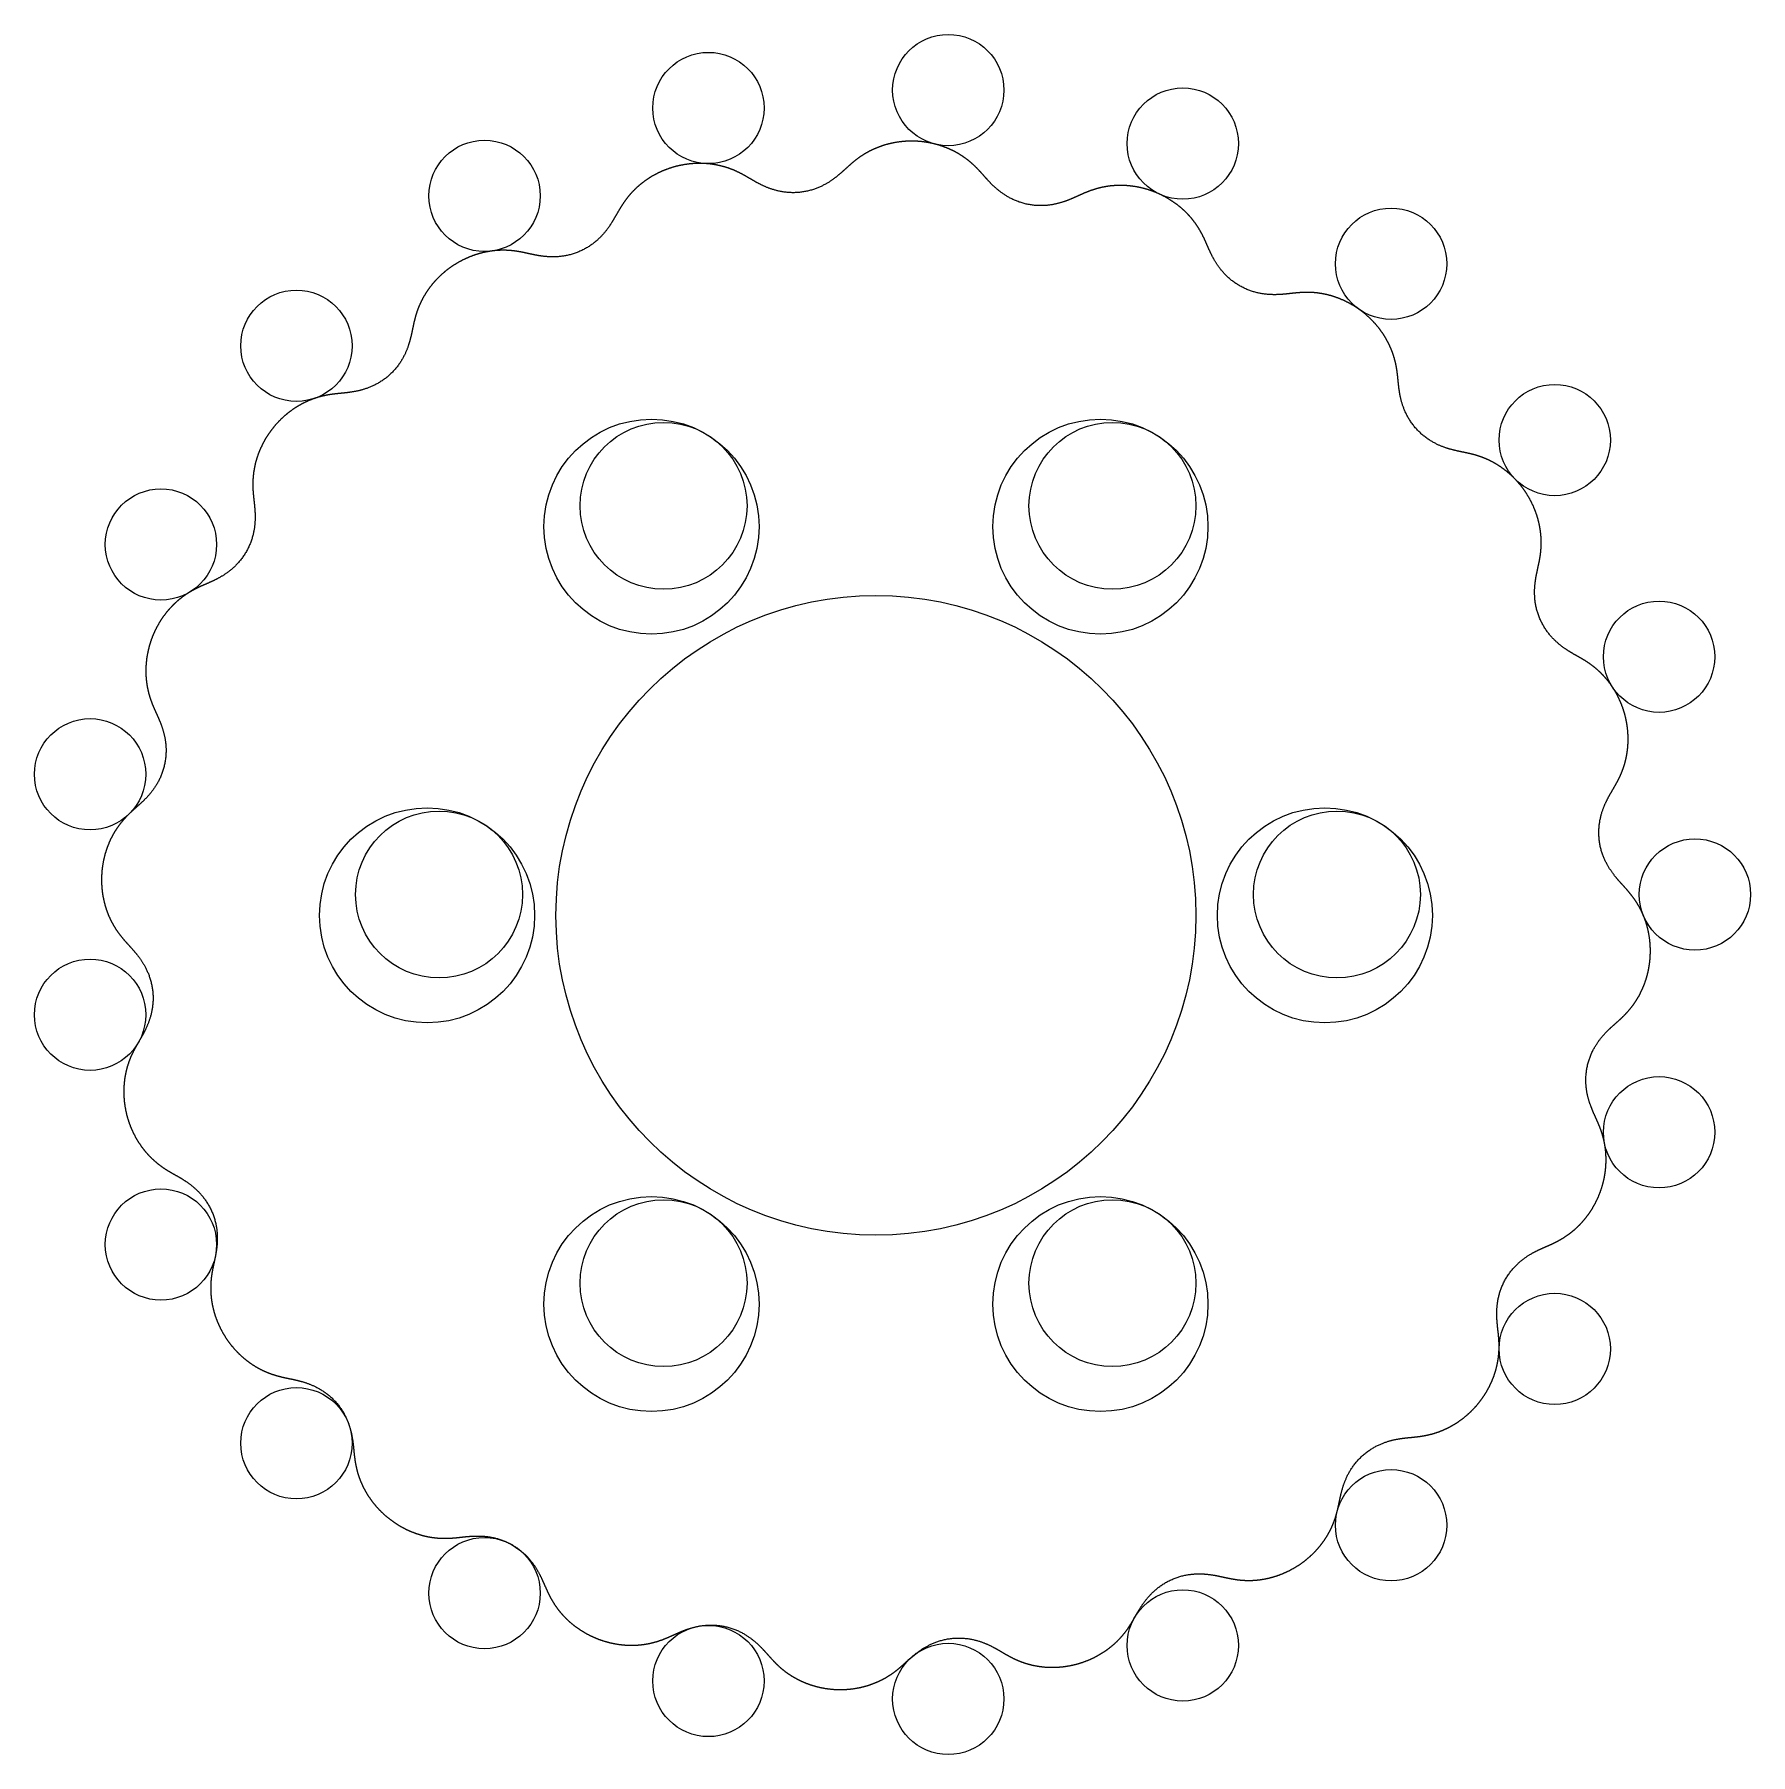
# Model space of a CAD drawing. Header units: millimetres. Extents: x -307 to 310, y -309 to 309.
import ezdxf

# ---------------------------------------------------------------- set-up
doc = ezdxf.new("R2010")
doc.units = ezdxf.units.MM
doc.layers.get('0').update_dxf_attribs({"linetype": 'CONTINUOUS'})

msp = doc.modelspace()

# ---------------------------------------------------------------- linework, layer by layer
for centre, radius in [((21.67, 289.19), 20), ((-64.53, 282.73), 20), ((105.95, 269.95), 20), ((-145, 251.15), 20), ((180.81, 226.73), 20), ((-212.59, 197.25), 20), ((239.61, 163.36), 20), ((-85, 132.23), 38.65), ((-80.67, 139.72), 30), ((76.34, 132.23), 38.65), ((80.67, 139.72), 30), ((-261.28, 125.83), 20), ((-4.33, -7.49), 115), ((277.12, 85.48), 20), ((-286.76, 43.22), 20), ((-165.66, -7.49), 38.65), ((157.01, -7.49), 38.65), ((-161.34, 0), 30), ((161.34, 0), 30), ((290, 0), 20), ((-286.76, -43.22), 20), ((277.12, -85.48), 20), ((-261.28, -125.83), 20), ((-85, -147.22), 38.65), ((-80.67, -139.72), 30), ((76.34, -147.22), 38.65), ((80.67, -139.72), 30), ((239.61, -163.36), 20), ((-212.59, -197.25), 20), ((180.81, -226.73), 20), ((-145, -251.15), 20), ((105.95, -269.95), 20), ((-64.53, -282.73), 20), ((21.67, -289.19), 20)]:
    msp.add_circle(centre, radius)
msp.add_open_spline([(-135, -233.83), (-135.66, -233.46), (-136.34, -233.11), (-137.01, -232.79), (-137.69, -232.49), (-138.37, -232.22), (-139.05, -231.98), (-139.71, -231.76), (-140.37, -231.56), (-141.01, -231.39), (-141.64, -231.24), (-142.26, -231.11), (-142.85, -231), (-143.43, -230.91), (-143.98, -230.83), (-144.52, -230.77), (-145.04, -230.72), (-145.53, -230.68), (-146.01, -230.65), (-146.47, -230.63), (-146.91, -230.62), (-147.33, -230.61), (-147.74, -230.61), (-148.13, -230.62), (-148.5, -230.63), (-148.86, -230.64), (-149.2, -230.65), (-149.54, -230.67), (-149.85, -230.69), (-150.16, -230.71), (-150.46, -230.74), (-150.75, -230.76), (-151.02, -230.78), (-151.29, -230.81), (-151.55, -230.83), (-151.81, -230.86), (-152.05, -230.88), (-152.29, -230.91), (-152.53, -230.93), (-152.75, -230.96), (-152.98, -230.98), (-153.2, -231.01), (-153.41, -231.03), (-153.62, -231.05), (-153.83, -231.08), (-154.04, -231.1), (-154.24, -231.12), (-154.44, -231.14), (-154.64, -231.16), (-154.84, -231.18), (-155.03, -231.2), (-155.22, -231.22), (-155.42, -231.24), (-155.61, -231.26), (-155.8, -231.28), (-155.99, -231.29), (-156.18, -231.31), (-156.37, -231.32), (-156.56, -231.34), (-156.75, -231.35), (-156.94, -231.36), (-157.13, -231.37), (-157.32, -231.39), (-157.51, -231.4), (-157.7, -231.4), (-157.89, -231.41), (-158.09, -231.42), (-158.28, -231.43), (-158.48, -231.43), (-158.67, -231.43), (-158.87, -231.44), (-159.07, -231.44), (-159.27, -231.44), (-159.47, -231.44), (-159.67, -231.44), (-159.87, -231.43), (-160.08, -231.43), (-160.29, -231.42), (-160.49, -231.42), (-160.7, -231.41), (-160.91, -231.4), (-161.13, -231.38), (-161.34, -231.37), (-161.55, -231.36), (-161.77, -231.34), (-161.99, -231.32), (-162.21, -231.3), (-162.43, -231.28), (-162.65, -231.26), (-162.88, -231.23), (-163.1, -231.2), (-163.33, -231.18), (-163.56, -231.14), (-163.79, -231.11), (-164.02, -231.08), (-164.25, -231.04), (-164.49, -231), (-164.72, -230.96), (-164.96, -230.92), (-165.2, -230.87), (-165.43, -230.83), (-165.67, -230.78), (-165.92, -230.72), (-166.16, -230.67), (-166.4, -230.61), (-166.65, -230.55), (-166.89, -230.49), (-167.14, -230.43), (-167.39, -230.37), (-167.64, -230.3), (-167.89, -230.23), (-168.14, -230.15), (-168.39, -230.08), (-168.64, -230), (-168.9, -229.92), (-169.15, -229.84), (-169.4, -229.75), (-169.66, -229.66), (-169.91, -229.57), (-170.17, -229.48), (-170.42, -229.38), (-170.68, -229.29), (-170.94, -229.19), (-171.19, -229.08), (-171.45, -228.98), (-171.71, -228.87), (-171.96, -228.76), (-172.22, -228.64), (-172.48, -228.53), (-172.74, -228.41), (-172.99, -228.29), (-173.25, -228.16), (-173.51, -228.03), (-173.76, -227.91), (-174.02, -227.77), (-174.27, -227.64), (-174.53, -227.5), (-174.78, -227.36), (-175.04, -227.22), (-175.29, -227.07), (-175.54, -226.93), (-175.79, -226.78), (-176.04, -226.63), (-176.29, -226.47), (-176.54, -226.31), (-176.79, -226.15), (-177.04, -225.99), (-177.28, -225.83), (-177.53, -225.66), (-177.77, -225.49), (-178.01, -225.32), (-178.25, -225.15), (-178.49, -224.97), (-178.73, -224.8), (-178.97, -224.62), (-179.2, -224.43), (-179.44, -224.25), (-179.67, -224.06), (-179.9, -223.88), (-180.13, -223.69), (-180.36, -223.49), (-180.58, -223.3), (-180.81, -223.1), (-181.03, -222.91), (-181.25, -222.71), (-181.47, -222.51), (-181.68, -222.3), (-181.9, -222.1), (-182.11, -221.89), (-182.32, -221.68), (-182.53, -221.48), (-182.73, -221.26), (-182.94, -221.05), (-183.14, -220.84), (-183.34, -220.62), (-183.53, -220.41), (-183.73, -220.19), (-183.92, -219.97), (-184.11, -219.75), (-184.3, -219.53), (-184.48, -219.31), (-184.66, -219.09), (-184.84, -218.87), (-185.02, -218.64), (-185.2, -218.42), (-185.37, -218.19), (-185.54, -217.96), (-185.71, -217.74), (-185.87, -217.51), (-186.04, -217.28), (-186.2, -217.05), (-186.35, -216.82), (-186.51, -216.59), (-186.66, -216.36), (-186.81, -216.13), (-186.96, -215.9), (-187.1, -215.67), (-187.24, -215.44), (-187.38, -215.21), (-187.52, -214.98), (-187.66, -214.75), (-187.79, -214.52), (-187.92, -214.29), (-188.04, -214.06), (-188.17, -213.83), (-188.29, -213.6), (-188.41, -213.37), (-188.52, -213.14), (-188.64, -212.91), (-188.75, -212.68), (-188.86, -212.45), (-188.96, -212.23), (-189.07, -212), (-189.17, -211.78), (-189.27, -211.55), (-189.36, -211.33), (-189.46, -211.1), (-189.55, -210.88), (-189.64, -210.66), (-189.72, -210.44), (-189.81, -210.22), (-189.89, -210), (-189.97, -209.78), (-190.05, -209.56), (-190.13, -209.35), (-190.2, -209.13), (-190.27, -208.92), (-190.34, -208.7), (-190.41, -208.49), (-190.47, -208.28), (-190.54, -208.07), (-190.6, -207.86), (-190.66, -207.65), (-190.71, -207.45), (-190.77, -207.24), (-190.82, -207.04), (-190.88, -206.84), (-190.93, -206.63), (-190.98, -206.43), (-191.02, -206.23), (-191.07, -206.04), (-191.11, -205.84), (-191.16, -205.64), (-191.2, -205.45), (-191.24, -205.25), (-191.28, -205.06), (-191.31, -204.86), (-191.35, -204.67), (-191.38, -204.48), (-191.42, -204.29), (-191.45, -204.1), (-191.48, -203.91), (-191.51, -203.72), (-191.54, -203.53), (-191.57, -203.34), (-191.6, -203.16), (-191.62, -202.97), (-191.65, -202.78), (-191.67, -202.59), (-191.7, -202.4), (-191.72, -202.21), (-191.75, -202.02), (-191.77, -201.83), (-191.79, -201.64), (-191.81, -201.45), (-191.83, -201.25), (-191.85, -201.06), (-191.87, -200.86), (-191.9, -200.66), (-191.92, -200.46), (-191.94, -200.25), (-191.96, -200.04), (-191.98, -199.83), (-192, -199.62), (-192.02, -199.4), (-192.04, -199.18), (-192.07, -198.95), (-192.09, -198.71), (-192.12, -198.47), (-192.14, -198.23), (-192.17, -197.98), (-192.2, -197.72), (-192.23, -197.45), (-192.26, -197.18), (-192.3, -196.89), (-192.34, -196.6), (-192.38, -196.3), (-192.43, -195.98), (-192.48, -195.66), (-192.54, -195.32), (-192.6, -194.97), (-192.66, -194.6), (-192.74, -194.22), (-192.82, -193.83), (-192.91, -193.42), (-193.02, -192.99), (-193.13, -192.55), (-193.25, -192.09), (-193.39, -191.62), (-193.55, -191.13), (-193.72, -190.62), (-193.9, -190.09), (-194.11, -189.55), (-194.34, -188.99), (-194.59, -188.42), (-194.87, -187.84), (-195.16, -187.25), (-195.49, -186.65), (-195.84, -186.04), (-196.21, -185.43), (-196.62, -184.82), (-197.04, -184.22), (-197.49, -183.62), (-197.97, -183.03), (-198.46, -182.46), (-198.98, -181.9), (-199.51, -181.36), (-200.05, -180.84), (-200.61, -180.35), (-201.17, -179.87), (-201.73, -179.43), (-202.3, -179.01), (-202.86, -178.62), (-203.42, -178.25), (-203.98, -177.91), (-204.52, -177.59), (-205.05, -177.3), (-205.58, -177.03), (-206.08, -176.78), (-206.58, -176.55), (-207.05, -176.34), (-207.52, -176.15), (-207.97, -175.97), (-208.4, -175.81), (-208.82, -175.66), (-209.22, -175.52), (-209.61, -175.39), (-209.98, -175.28), (-210.34, -175.17), (-210.69, -175.07), (-211.02, -174.98), (-211.34, -174.89), (-211.65, -174.81), (-211.96, -174.73), (-212.25, -174.66), (-212.53, -174.6), (-212.8, -174.53), (-213.06, -174.47), (-213.32, -174.42), (-213.57, -174.36), (-213.81, -174.31), (-214.05, -174.26), (-214.28, -174.21), (-214.51, -174.16), (-214.73, -174.12), (-214.95, -174.07), (-215.16, -174.03), (-215.37, -173.98), (-215.57, -173.94), (-215.78, -173.9), (-215.98, -173.86), (-216.17, -173.82), (-216.37, -173.77), (-216.56, -173.73), (-216.75, -173.69), (-216.94, -173.65), (-217.13, -173.61), (-217.32, -173.57), (-217.51, -173.52), (-217.69, -173.48), (-217.88, -173.44), (-218.06, -173.39), (-218.25, -173.35), (-218.43, -173.3), (-218.62, -173.25), (-218.8, -173.21), (-218.99, -173.16), (-219.17, -173.11), (-219.36, -173.06), (-219.54, -173.01), (-219.73, -172.95), (-219.91, -172.9), (-220.1, -172.84), (-220.29, -172.79), (-220.48, -172.73), (-220.67, -172.67), (-220.86, -172.61), (-221.05, -172.55), (-221.24, -172.48), (-221.43, -172.42), (-221.62, -172.35), (-221.82, -172.28), (-222.01, -172.21), (-222.21, -172.14), (-222.41, -172.06), (-222.61, -171.99), (-222.8, -171.91), (-223, -171.83), (-223.2, -171.74), (-223.41, -171.66), (-223.61, -171.57), (-223.81, -171.48), (-224.02, -171.39), (-224.22, -171.3), (-224.43, -171.21), (-224.63, -171.11), (-224.84, -171.01), (-225.05, -170.91), (-225.26, -170.8), (-225.47, -170.7), (-225.68, -170.59), (-225.89, -170.48), (-226.1, -170.36), (-226.32, -170.25), (-226.53, -170.13), (-226.74, -170.01), (-226.96, -169.88), (-227.17, -169.76), (-227.38, -169.63), (-227.6, -169.5), (-227.81, -169.37), (-228.03, -169.23), (-228.24, -169.09), (-228.46, -168.95), (-228.68, -168.81), (-228.89, -168.66), (-229.11, -168.51), (-229.32, -168.36), (-229.54, -168.2), (-229.75, -168.05), (-229.97, -167.89), (-230.19, -167.73), (-230.4, -167.56), (-230.61, -167.39), (-230.83, -167.22), (-231.04, -167.05), (-231.25, -166.88), (-231.47, -166.7), (-231.68, -166.52), (-231.89, -166.34), (-232.1, -166.15), (-232.31, -165.97), (-232.52, -165.78), (-232.73, -165.58), (-232.93, -165.39), (-233.14, -165.19), (-233.34, -164.99), (-233.55, -164.79), (-233.75, -164.59), (-233.95, -164.38), (-234.15, -164.17), (-234.35, -163.96), (-234.55, -163.75), (-234.74, -163.53), (-234.94, -163.31), (-235.13, -163.09), (-235.32, -162.87), (-235.51, -162.65), (-235.7, -162.42), (-235.89, -162.2), (-236.07, -161.97), (-236.26, -161.73), (-236.44, -161.5), (-236.62, -161.26), (-236.8, -161.03), (-236.97, -160.79), (-237.15, -160.55), (-237.32, -160.31), (-237.49, -160.06), (-237.66, -159.82), (-237.82, -159.57), (-237.99, -159.32), (-238.15, -159.07), (-238.31, -158.82), (-238.46, -158.57), (-238.62, -158.31), (-238.77, -158.06), (-238.92, -157.8), (-239.07, -157.54), (-239.22, -157.28), (-239.36, -157.02), (-239.5, -156.76), (-239.64, -156.5), (-239.77, -156.24), (-239.91, -155.98), (-240.04, -155.71), (-240.17, -155.45), (-240.29, -155.18), (-240.42, -154.92), (-240.54, -154.65), (-240.66, -154.39), (-240.77, -154.12), (-240.88, -153.85), (-240.99, -153.58), (-241.1, -153.32), (-241.21, -153.05), (-241.31, -152.78), (-241.41, -152.51), (-241.51, -152.24), (-241.6, -151.97), (-241.7, -151.71), (-241.79, -151.44), (-241.87, -151.17), (-241.96, -150.9), (-242.04, -150.64), (-242.12, -150.37), (-242.2, -150.1), (-242.27, -149.84), (-242.34, -149.57), (-242.41, -149.31), (-242.48, -149.04), (-242.54, -148.78), (-242.6, -148.52), (-242.66, -148.26), (-242.72, -147.99), (-242.77, -147.73), (-242.82, -147.47), (-242.87, -147.22), (-242.92, -146.96), (-242.97, -146.7), (-243.01, -146.45), (-243.05, -146.19), (-243.09, -145.94), (-243.12, -145.69), (-243.16, -145.44), (-243.19, -145.19), (-243.22, -144.94), (-243.24, -144.7), (-243.27, -144.45), (-243.29, -144.21), (-243.31, -143.97), (-243.33, -143.73), (-243.35, -143.49), (-243.36, -143.25), (-243.37, -143.02), (-243.38, -142.78), (-243.39, -142.55), (-243.4, -142.32), (-243.41, -142.09), (-243.41, -141.86), (-243.41, -141.63), (-243.41, -141.41), (-243.41, -141.19), (-243.41, -140.97), (-243.4, -140.75), (-243.4, -140.53), (-243.39, -140.31), (-243.38, -140.1), (-243.37, -139.89), (-243.36, -139.68), (-243.35, -139.47), (-243.34, -139.26), (-243.32, -139.05), (-243.3, -138.85), (-243.29, -138.64), (-243.27, -138.44), (-243.25, -138.24), (-243.23, -138.04), (-243.2, -137.84), (-243.18, -137.65), (-243.16, -137.45), (-243.13, -137.26), (-243.11, -137.07), (-243.08, -136.87), (-243.05, -136.68), (-243.02, -136.49), (-242.99, -136.3), (-242.96, -136.12), (-242.93, -135.93), (-242.9, -135.74), (-242.87, -135.55), (-242.83, -135.37), (-242.8, -135.18), (-242.76, -134.99), (-242.73, -134.8), (-242.69, -134.62), (-242.65, -134.43), (-242.62, -134.24), (-242.58, -134.05), (-242.54, -133.86), (-242.5, -133.66), (-242.45, -133.47), (-242.41, -133.27), (-242.37, -133.08), (-242.33, -132.87), (-242.28, -132.67), (-242.24, -132.46), (-242.19, -132.25), (-242.14, -132.04), (-242.1, -131.82), (-242.05, -131.6), (-242, -131.37), (-241.95, -131.14), (-241.9, -130.9), (-241.85, -130.65), (-241.8, -130.39), (-241.74, -130.13), (-241.69, -129.86), (-241.64, -129.58), (-241.58, -129.29), (-241.53, -128.99), (-241.48, -128.68), (-241.42, -128.36), (-241.37, -128.02), (-241.32, -127.67), (-241.27, -127.3), (-241.23, -126.92), (-241.18, -126.53), (-241.14, -126.11), (-241.11, -125.68), (-241.08, -125.23), (-241.05, -124.75), (-241.04, -124.26), (-241.03, -123.75), (-241.03, -123.22), (-241.05, -122.66), (-241.08, -122.08), (-241.12, -121.49), (-241.18, -120.87), (-241.26, -120.24), (-241.35, -119.58), (-241.47, -118.91), (-241.61, -118.23), (-241.78, -117.54), (-241.97, -116.84), (-242.18, -116.13), (-242.43, -115.42), (-242.69, -114.72), (-242.98, -114.02), (-243.29, -113.32), (-243.63, -112.64), (-243.98, -111.98), (-244.35, -111.33), (-244.74, -110.71), (-245.14, -110.11), (-245.55, -109.53), (-245.96, -108.98), (-246.38, -108.45), (-246.8, -107.95), (-247.22, -107.48), (-247.64, -107.03), (-248.05, -106.61), (-248.46, -106.21), (-248.86, -105.84), (-249.25, -105.48), (-249.63, -105.15), (-250, -104.84), (-250.37, -104.55), (-250.72, -104.28), (-251.06, -104.02), (-251.39, -103.78), (-251.71, -103.55), (-252.02, -103.33), (-252.32, -103.13), (-252.61, -102.94), (-252.9, -102.75), (-253.17, -102.58), (-253.43, -102.41), (-253.69, -102.25), (-253.94, -102.1), (-254.18, -101.96), (-254.41, -101.82), (-254.64, -101.68), (-254.86, -101.55), (-255.08, -101.43), (-255.29, -101.31), (-255.49, -101.19), (-255.69, -101.07), (-255.89, -100.96), (-256.08, -100.85), (-256.27, -100.74), (-256.46, -100.64), (-256.64, -100.53), (-256.82, -100.43), (-257, -100.33), (-257.17, -100.23), (-257.35, -100.13), (-257.52, -100.03), (-257.69, -99.93), (-257.86, -99.83), (-258.02, -99.73), (-258.19, -99.63), (-258.35, -99.54), (-258.52, -99.44), (-258.68, -99.34), (-258.84, -99.24), (-259, -99.14), (-259.17, -99.04), (-259.33, -98.94), (-259.49, -98.84), (-259.65, -98.73), (-259.81, -98.63), (-259.97, -98.52), (-260.13, -98.42), (-260.29, -98.31), (-260.45, -98.2), (-260.61, -98.09), (-260.77, -97.98), (-260.93, -97.87), (-261.09, -97.75), (-261.26, -97.64), (-261.42, -97.52), (-261.58, -97.4), (-261.74, -97.28), (-261.91, -97.15), (-262.07, -97.03), (-262.23, -96.9), (-262.4, -96.77), (-262.56, -96.64), (-262.73, -96.5), (-262.89, -96.37), (-263.06, -96.23), (-263.22, -96.09), (-263.39, -95.95), (-263.55, -95.8), (-263.72, -95.66), (-263.89, -95.51), (-264.05, -95.36), (-264.22, -95.2), (-264.39, -95.05), (-264.55, -94.89), (-264.72, -94.73), (-264.89, -94.56), (-265.05, -94.4), (-265.22, -94.23), (-265.39, -94.06), (-265.55, -93.89), (-265.72, -93.71), (-265.88, -93.53), (-266.05, -93.35), (-266.21, -93.17), (-266.38, -92.98), (-266.54, -92.8), (-266.71, -92.61), (-266.87, -92.41), (-267.03, -92.22), (-267.2, -92.02), (-267.36, -91.82), (-267.52, -91.61), (-267.68, -91.41), (-267.84, -91.2), (-268, -90.99), (-268.15, -90.78), (-268.31, -90.56), (-268.47, -90.35), (-268.62, -90.13), (-268.77, -89.9), (-268.93, -89.68), (-269.08, -89.45), (-269.23, -89.22), (-269.38, -88.99), (-269.52, -88.76), (-269.67, -88.52), (-269.81, -88.28), (-269.96, -88.04), (-270.1, -87.8), (-270.24, -87.55), (-270.38, -87.31), (-270.51, -87.06), (-270.65, -86.81), (-270.78, -86.55), (-270.92, -86.3), (-271.05, -86.04), (-271.17, -85.79), (-271.3, -85.53), (-271.42, -85.26), (-271.55, -85), (-271.67, -84.73), (-271.78, -84.47), (-271.9, -84.2), (-272.02, -83.93), (-272.13, -83.66), (-272.24, -83.38), (-272.34, -83.11), (-272.45, -82.84), (-272.55, -82.56), (-272.65, -82.28), (-272.75, -82), (-272.85, -81.72), (-272.94, -81.44), (-273.03, -81.16), (-273.12, -80.87), (-273.21, -80.59), (-273.29, -80.3), (-273.38, -80.02), (-273.45, -79.73), (-273.53, -79.44), (-273.61, -79.15), (-273.68, -78.87), (-273.75, -78.58), (-273.81, -78.29), (-273.88, -78), (-273.94, -77.71), (-274, -77.41), (-274.05, -77.12), (-274.11, -76.83), (-274.16, -76.54), (-274.21, -76.25), (-274.25, -75.96), (-274.3, -75.67), (-274.34, -75.38), (-274.38, -75.08), (-274.41, -74.79), (-274.45, -74.5), (-274.48, -74.21), (-274.5, -73.92), (-274.53, -73.63), (-274.55, -73.35), (-274.57, -73.06), (-274.59, -72.77), (-274.61, -72.48), (-274.62, -72.2), (-274.63, -71.91), (-274.64, -71.63), (-274.64, -71.34), (-274.64, -71.06), (-274.64, -70.78), (-274.64, -70.5), (-274.64, -70.22), (-274.63, -69.94), (-274.62, -69.66), (-274.61, -69.39), (-274.6, -69.11), (-274.58, -68.84), (-274.56, -68.57), (-274.54, -68.3), (-274.52, -68.03), (-274.5, -67.76), (-274.47, -67.49), (-274.44, -67.23), (-274.41, -66.97), (-274.38, -66.7), (-274.35, -66.45), (-274.31, -66.19), (-274.27, -65.93), (-274.23, -65.68), (-274.19, -65.42), (-274.15, -65.17), (-274.1, -64.93), (-274.05, -64.68), (-274.01, -64.43), (-273.96, -64.19), (-273.9, -63.95), (-273.85, -63.71), (-273.79, -63.48), (-273.74, -63.24), (-273.68, -63.01), (-273.62, -62.78), (-273.56, -62.55), (-273.5, -62.32), (-273.44, -62.1), (-273.37, -61.88), (-273.31, -61.66), (-273.24, -61.44), (-273.17, -61.22), (-273.1, -61.01), (-273.03, -60.8), (-272.96, -60.59), (-272.89, -60.38), (-272.82, -60.17), (-272.75, -59.97), (-272.67, -59.77), (-272.6, -59.57), (-272.52, -59.37), (-272.44, -59.18), (-272.37, -58.98), (-272.29, -58.79), (-272.21, -58.6), (-272.13, -58.41), (-272.05, -58.23), (-271.97, -58.04), (-271.89, -57.86), (-271.81, -57.68), (-271.72, -57.5), (-271.64, -57.32), (-271.56, -57.14), (-271.47, -56.97), (-271.39, -56.79), (-271.3, -56.62), (-271.22, -56.45), (-271.13, -56.27), (-271.04, -56.1), (-270.96, -55.94), (-270.87, -55.77), (-270.78, -55.6), (-270.69, -55.43), (-270.6, -55.26), (-270.51, -55.1), (-270.41, -54.93), (-270.32, -54.76), (-270.23, -54.6), (-270.13, -54.43), (-270.04, -54.26), (-269.94, -54.09), (-269.84, -53.92), (-269.74, -53.75), (-269.64, -53.57), (-269.54, -53.4), (-269.44, -53.22), (-269.33, -53.04), (-269.23, -52.86), (-269.12, -52.67), (-269.01, -52.48), (-268.9, -52.29), (-268.78, -52.1), (-268.66, -51.89), (-268.55, -51.69), (-268.42, -51.48), (-268.3, -51.26), (-268.17, -51.03), (-268.04, -50.8), (-267.91, -50.56), (-267.77, -50.31), (-267.63, -50.06), (-267.49, -49.79), (-267.34, -49.51), (-267.19, -49.22), (-267.04, -48.92), (-266.88, -48.6), (-266.72, -48.27), (-266.56, -47.93), (-266.4, -47.57), (-266.23, -47.19), (-266.07, -46.79), (-265.9, -46.37), (-265.73, -45.93), (-265.56, -45.47), (-265.4, -44.99), (-265.23, -44.49), (-265.07, -43.96), (-264.92, -43.41), (-264.78, -42.83), (-264.64, -42.23), (-264.52, -41.6), (-264.41, -40.96), (-264.31, -40.29), (-264.23, -39.6), (-264.17, -38.89), (-264.13, -38.17), (-264.11, -37.43), (-264.12, -36.68), (-264.15, -35.93), (-264.21, -35.17), (-264.29, -34.42), (-264.39, -33.67), (-264.52, -32.93), (-264.67, -32.19), (-264.84, -31.48), (-265.03, -30.78), (-265.24, -30.1), (-265.46, -29.44), (-265.69, -28.81), (-265.93, -28.2), (-266.19, -27.62), (-266.44, -27.06), (-266.71, -26.52), (-266.97, -26.02), (-267.23, -25.53), (-267.5, -25.07), (-267.76, -24.64), (-268.02, -24.23), (-268.28, -23.83), (-268.53, -23.46), (-268.77, -23.11), (-269.01, -22.77), (-269.25, -22.45), (-269.48, -22.15), (-269.7, -21.86), (-269.92, -21.58), (-270.13, -21.32), (-270.34, -21.07), (-270.54, -20.83), (-270.74, -20.6), (-270.93, -20.37), (-271.11, -20.16), (-271.29, -19.95), (-271.47, -19.75), (-271.64, -19.56), (-271.8, -19.37), (-271.97, -19.19), (-272.13, -19.02), (-272.28, -18.84), (-272.44, -18.68), (-272.59, -18.51), (-272.73, -18.35), (-272.88, -18.19), (-273.02, -18.03), (-273.16, -17.88), (-273.3, -17.73), (-273.43, -17.58), (-273.57, -17.43), (-273.7, -17.28), (-273.83, -17.14), (-273.96, -16.99), (-274.09, -16.85), (-274.22, -16.7), (-274.34, -16.56), (-274.47, -16.41), (-274.59, -16.27), (-274.72, -16.12), (-274.84, -15.98), (-274.96, -15.83), (-275.08, -15.69), (-275.21, -15.54), (-275.33, -15.39), (-275.45, -15.24), (-275.57, -15.1), (-275.69, -14.95), (-275.81, -14.79), (-275.93, -14.64), (-276.04, -14.49), (-276.16, -14.33), (-276.28, -14.17), (-276.4, -14.01), (-276.52, -13.85), (-276.64, -13.69), (-276.75, -13.53), (-276.87, -13.36), (-276.99, -13.19), (-277.1, -13.02), (-277.22, -12.85), (-277.34, -12.68), (-277.45, -12.5), (-277.57, -12.33), (-277.68, -12.15), (-277.8, -11.97), (-277.91, -11.78), (-278.02, -11.6), (-278.14, -11.41), (-278.25, -11.22), (-278.36, -11.02), (-278.47, -10.83), (-278.58, -10.63), (-278.69, -10.43), (-278.8, -10.23), (-278.91, -10.03), (-279.02, -9.82), (-279.13, -9.61), (-279.24, -9.4), (-279.34, -9.19), (-279.45, -8.97), (-279.55, -8.75), (-279.65, -8.53), (-279.75, -8.31), (-279.86, -8.08), (-279.96, -7.86), (-280.05, -7.63), (-280.15, -7.4), (-280.25, -7.16), (-280.34, -6.93), (-280.43, -6.69), (-280.53, -6.45), (-280.62, -6.21), (-280.71, -5.96), (-280.79, -5.71), (-280.88, -5.47), (-280.96, -5.22), (-281.05, -4.96), (-281.13, -4.71), (-281.21, -4.45), (-281.28, -4.19), (-281.36, -3.93), (-281.43, -3.67), (-281.51, -3.4), (-281.58, -3.14), (-281.64, -2.87), (-281.71, -2.6), (-281.78, -2.33), (-281.84, -2.06), (-281.9, -1.78), (-281.96, -1.51), (-282.01, -1.23), (-282.07, -0.95), (-282.12, -0.67), (-282.17, -0.39), (-282.21, -0.11), (-282.26, 0.18), (-282.3, 0.46), (-282.34, 0.75), (-282.38, 1.03), (-282.41, 1.32), (-282.45, 1.61), (-282.48, 1.9), (-282.5, 2.19), (-282.53, 2.49), (-282.55, 2.78), (-282.57, 3.07), (-282.59, 3.37), (-282.61, 3.66), (-282.62, 3.96), (-282.63, 4.25), (-282.64, 4.55), (-282.64, 4.84), (-282.65, 5.14), (-282.65, 5.44), (-282.64, 5.73), (-282.64, 6.03), (-282.63, 6.33), (-282.62, 6.63), (-282.61, 6.92), (-282.59, 7.22), (-282.57, 7.52), (-282.55, 7.81), (-282.53, 8.11), (-282.5, 8.41), (-282.48, 8.7), (-282.45, 9), (-282.41, 9.29), (-282.38, 9.59), (-282.34, 9.88), (-282.3, 10.17), (-282.25, 10.47), (-282.21, 10.76), (-282.16, 11.05), (-282.11, 11.34), (-282.05, 11.63), (-282, 11.92), (-281.94, 12.2), (-281.88, 12.49), (-281.82, 12.77), (-281.75, 13.06), (-281.69, 13.34), (-281.62, 13.62), (-281.54, 13.9), (-281.47, 14.17), (-281.4, 14.45), (-281.32, 14.73), (-281.24, 15), (-281.15, 15.27), (-281.07, 15.54), (-280.98, 15.81), (-280.9, 16.08), (-280.81, 16.34), (-280.71, 16.6), (-280.62, 16.87), (-280.52, 17.12), (-280.43, 17.38), (-280.33, 17.64), (-280.23, 17.89), (-280.12, 18.14), (-280.02, 18.39), (-279.91, 18.64), (-279.81, 18.88), (-279.7, 19.13), (-279.59, 19.37), (-279.48, 19.61), (-279.37, 19.84), (-279.25, 20.08), (-279.14, 20.31), (-279.02, 20.54), (-278.9, 20.77), (-278.78, 20.99), (-278.66, 21.21), (-278.54, 21.43), (-278.42, 21.65), (-278.3, 21.87), (-278.18, 22.08), (-278.05, 22.29), (-277.93, 22.5), (-277.8, 22.71), (-277.67, 22.91), (-277.55, 23.11), (-277.42, 23.31), (-277.29, 23.51), (-277.16, 23.7), (-277.03, 23.89), (-276.9, 24.08), (-276.77, 24.27), (-276.64, 24.46), (-276.51, 24.64), (-276.38, 24.82), (-276.24, 25), (-276.11, 25.17), (-275.98, 25.35), (-275.85, 25.52), (-275.71, 25.69), (-275.58, 25.85), (-275.45, 26.02), (-275.31, 26.18), (-275.18, 26.34), (-275.05, 26.5), (-274.91, 26.66), (-274.78, 26.81), (-274.64, 26.96), (-274.51, 27.12), (-274.38, 27.26), (-274.24, 27.41), (-274.11, 27.56), (-273.97, 27.7), (-273.84, 27.84), (-273.71, 27.99), (-273.57, 28.13), (-273.44, 28.26), (-273.3, 28.4), (-273.17, 28.54), (-273.03, 28.67), (-272.9, 28.81), (-272.76, 28.94), (-272.62, 29.07), (-272.49, 29.2), (-272.35, 29.34), (-272.21, 29.47), (-272.07, 29.6), (-271.93, 29.73), (-271.79, 29.86), (-271.65, 29.99), (-271.51, 30.12), (-271.36, 30.25), (-271.22, 30.38), (-271.07, 30.51), (-270.92, 30.65), (-270.77, 30.78), (-270.62, 30.92), (-270.46, 31.06), (-270.31, 31.2), (-270.15, 31.34), (-269.98, 31.49), (-269.82, 31.63), (-269.65, 31.78), (-269.48, 31.94), (-269.3, 32.1), (-269.12, 32.26), (-268.93, 32.43), (-268.74, 32.6), (-268.55, 32.78), (-268.35, 32.97), (-268.14, 33.16), (-267.93, 33.36), (-267.71, 33.57), (-267.49, 33.79), (-267.26, 34.01), (-267.02, 34.25), (-266.78, 34.5), (-266.52, 34.76), (-266.27, 35.04), (-266, 35.33), (-265.72, 35.64), (-265.44, 35.96), (-265.16, 36.3), (-264.86, 36.67), (-264.56, 37.05), (-264.26, 37.45), (-263.94, 37.88), (-263.63, 38.33), (-263.32, 38.8), (-263, 39.3), (-262.68, 39.83), (-262.37, 40.38), (-262.07, 40.95), (-261.77, 41.56), (-261.48, 42.19), (-261.2, 42.84), (-260.93, 43.51), (-260.69, 44.2), (-260.46, 44.91), (-260.25, 45.64), (-260.07, 46.37), (-259.91, 47.11), (-259.77, 47.86), (-259.66, 48.6), (-259.57, 49.35), (-259.51, 50.08), (-259.47, 50.81), (-259.45, 51.52), (-259.46, 52.22), (-259.48, 52.89), (-259.52, 53.55), (-259.58, 54.19), (-259.65, 54.8), (-259.73, 55.39), (-259.82, 55.96), (-259.92, 56.51), (-260.03, 57.03), (-260.15, 57.53), (-260.27, 58.01), (-260.39, 58.46), (-260.51, 58.9), (-260.64, 59.31), (-260.76, 59.71), (-260.89, 60.09), (-261.01, 60.45), (-261.13, 60.8), (-261.26, 61.13), (-261.38, 61.45), (-261.5, 61.75), (-261.61, 62.04), (-261.73, 62.33), (-261.84, 62.6), (-261.95, 62.86), (-262.06, 63.11), (-262.16, 63.36), (-262.27, 63.6), (-262.37, 63.83), (-262.47, 64.05), (-262.56, 64.27), (-262.66, 64.48), (-262.75, 64.69), (-262.85, 64.89), (-262.94, 65.09), (-263.02, 65.29), (-263.11, 65.48), (-263.2, 65.67), (-263.28, 65.86), (-263.36, 66.04), (-263.45, 66.23), (-263.53, 66.41), (-263.61, 66.59), (-263.69, 66.77), (-263.76, 66.95), (-263.84, 67.12), (-263.92, 67.3), (-263.99, 67.47), (-264.06, 67.65), (-264.14, 67.83), (-264.21, 68), (-264.28, 68.18), (-264.35, 68.35), (-264.42, 68.53), (-264.49, 68.71), (-264.56, 68.89), (-264.63, 69.07), (-264.7, 69.25), (-264.76, 69.43), (-264.83, 69.61), (-264.9, 69.79), (-264.96, 69.98), (-265.02, 70.16), (-265.09, 70.35), (-265.15, 70.54), (-265.21, 70.73), (-265.27, 70.92), (-265.33, 71.11), (-265.39, 71.31), (-265.45, 71.51), (-265.51, 71.71), (-265.57, 71.91), (-265.62, 72.11), (-265.68, 72.31), (-265.73, 72.52), (-265.78, 72.73), (-265.84, 72.94), (-265.89, 73.15), (-265.94, 73.36), (-265.99, 73.58), (-266.03, 73.8), (-266.08, 74.02), (-266.12, 74.24), (-266.17, 74.46), (-266.21, 74.69), (-266.25, 74.91), (-266.29, 75.14), (-266.33, 75.37), (-266.36, 75.61), (-266.4, 75.84), (-266.43, 76.08), (-266.46, 76.32), (-266.49, 76.56), (-266.52, 76.8), (-266.55, 77.05), (-266.57, 77.29), (-266.6, 77.54), (-266.62, 77.79), (-266.64, 78.04), (-266.65, 78.3), (-266.67, 78.55), (-266.68, 78.81), (-266.69, 79.07), (-266.7, 79.33), (-266.71, 79.59), (-266.72, 79.85), (-266.72, 80.12), (-266.72, 80.38), (-266.72, 80.65), (-266.72, 80.92), (-266.71, 81.19), (-266.7, 81.46), (-266.69, 81.73), (-266.68, 82), (-266.66, 82.28), (-266.65, 82.55), (-266.63, 82.83), (-266.6, 83.11), (-266.58, 83.39), (-266.55, 83.67), (-266.52, 83.95), (-266.49, 84.23), (-266.46, 84.51), (-266.42, 84.79), (-266.38, 85.07), (-266.34, 85.36), (-266.29, 85.64), (-266.24, 85.92), (-266.19, 86.21), (-266.14, 86.49), (-266.09, 86.78), (-266.03, 87.06), (-265.97, 87.35), (-265.91, 87.64), (-265.84, 87.92), (-265.77, 88.21), (-265.7, 88.49), (-265.63, 88.78), (-265.55, 89.06), (-265.47, 89.35), (-265.39, 89.63), (-265.31, 89.91), (-265.22, 90.2), (-265.13, 90.48), (-265.04, 90.76), (-264.95, 91.05), (-264.85, 91.33), (-264.75, 91.61), (-264.65, 91.89), (-264.55, 92.17), (-264.44, 92.44), (-264.33, 92.72), (-264.22, 93), (-264.11, 93.27), (-263.99, 93.55), (-263.88, 93.82), (-263.76, 94.09), (-263.63, 94.36), (-263.51, 94.63), (-263.38, 94.9), (-263.25, 95.16), (-263.12, 95.43), (-262.99, 95.69), (-262.85, 95.95), (-262.71, 96.21), (-262.58, 96.47), (-262.43, 96.73), (-262.29, 96.98), (-262.14, 97.24), (-262, 97.49), (-261.85, 97.74), (-261.7, 97.99), (-261.55, 98.23), (-261.39, 98.48), (-261.24, 98.72), (-261.08, 98.96), (-260.92, 99.2), (-260.76, 99.43), (-260.6, 99.66), (-260.43, 99.9), (-260.27, 100.12), (-260.1, 100.35), (-259.94, 100.58), (-259.77, 100.8), (-259.6, 101.02), (-259.43, 101.23), (-259.25, 101.45), (-259.08, 101.66), (-258.91, 101.87), (-258.73, 102.08), (-258.56, 102.29), (-258.38, 102.49), (-258.2, 102.69), (-258.02, 102.89), (-257.84, 103.08), (-257.67, 103.28), (-257.48, 103.47), (-257.3, 103.65), (-257.12, 103.84), (-256.94, 104.02), (-256.76, 104.2), (-256.58, 104.38), (-256.39, 104.56), (-256.21, 104.73), (-256.03, 104.9), (-255.84, 105.07), (-255.66, 105.23), (-255.48, 105.39), (-255.29, 105.55), (-255.11, 105.71), (-254.93, 105.87), (-254.74, 106.02), (-254.56, 106.17), (-254.38, 106.32), (-254.19, 106.46), (-254.01, 106.61), (-253.83, 106.75), (-253.65, 106.88), (-253.47, 107.02), (-253.28, 107.15), (-253.1, 107.28), (-252.92, 107.41), (-252.74, 107.54), (-252.56, 107.66), (-252.38, 107.79), (-252.21, 107.91), (-252.03, 108.02), (-251.85, 108.14), (-251.67, 108.25), (-251.5, 108.37), (-251.32, 108.48), (-251.14, 108.58), (-250.97, 108.69), (-250.79, 108.79), (-250.62, 108.9), (-250.45, 109), (-250.27, 109.1), (-250.1, 109.19), (-249.93, 109.29), (-249.76, 109.38), (-249.59, 109.48), (-249.41, 109.57), (-249.24, 109.66), (-249.07, 109.75), (-248.9, 109.84), (-248.73, 109.92), (-248.56, 110.01), (-248.39, 110.09), (-248.22, 110.18), (-248.05, 110.26), (-247.88, 110.34), (-247.71, 110.43), (-247.53, 110.51), (-247.36, 110.59), (-247.19, 110.67), (-247.01, 110.75), (-246.84, 110.83), (-246.66, 110.91), (-246.48, 110.99), (-246.3, 111.07), (-246.12, 111.15), (-245.93, 111.23), (-245.74, 111.31), (-245.56, 111.4), (-245.36, 111.48), (-245.17, 111.57), (-244.97, 111.66), (-244.77, 111.74), (-244.56, 111.84), (-244.35, 111.93), (-244.13, 112.02), (-243.91, 112.12), (-243.68, 112.23), (-243.45, 112.33), (-243.21, 112.44), (-242.96, 112.55), (-242.71, 112.67), (-242.45, 112.8), (-242.18, 112.93), (-241.9, 113.06), (-241.61, 113.21), (-241.31, 113.36), (-241, 113.52), (-240.68, 113.69), (-240.35, 113.87), (-240.01, 114.07), (-239.66, 114.27), (-239.29, 114.49), (-238.92, 114.72), (-238.53, 114.97), (-238.13, 115.24), (-237.71, 115.53), (-237.29, 115.83), (-236.85, 116.16), (-236.41, 116.51), (-235.95, 116.88), (-235.49, 117.28), (-235.02, 117.7), (-234.55, 118.16), (-234.08, 118.63), (-233.61, 119.13), (-233.15, 119.66), (-232.69, 120.22), (-232.24, 120.8), (-231.8, 121.4), (-231.37, 122.02), (-230.97, 122.66), (-230.58, 123.31), (-230.22, 123.98), (-229.88, 124.65), (-229.56, 125.33), (-229.27, 126.01), (-229, 126.69), (-228.76, 127.36), (-228.55, 128.03), (-228.36, 128.68), (-228.19, 129.32), (-228.04, 129.95), (-227.92, 130.56), (-227.81, 131.15), (-227.72, 131.72), (-227.65, 132.27), (-227.59, 132.81), (-227.54, 133.32), (-227.5, 133.81), (-227.48, 134.29), (-227.46, 134.74), (-227.45, 135.18), (-227.44, 135.6), (-227.44, 136), (-227.45, 136.38), (-227.46, 136.75), (-227.47, 137.11), (-227.49, 137.45), (-227.51, 137.78), (-227.53, 138.1), (-227.55, 138.4), (-227.57, 138.7), (-227.6, 138.98), (-227.62, 139.26), (-227.65, 139.52), (-227.67, 139.78), (-227.7, 140.03), (-227.72, 140.28), (-227.75, 140.52), (-227.77, 140.75), (-227.8, 140.98), (-227.82, 141.2), (-227.84, 141.42), (-227.87, 141.63), (-227.89, 141.85), (-227.91, 142.05), (-227.94, 142.26), (-227.96, 142.46), (-227.98, 142.66), (-228, 142.86), (-228.02, 143.05), (-228.04, 143.25), (-228.06, 143.44), (-228.08, 143.63), (-228.1, 143.82), (-228.11, 144.02), (-228.13, 144.21), (-228.14, 144.4), (-228.16, 144.58), (-228.17, 144.77), (-228.19, 144.96), (-228.2, 145.15), (-228.21, 145.34), (-228.22, 145.53), (-228.23, 145.73), (-228.24, 145.92), (-228.25, 146.11), (-228.25, 146.3), (-228.26, 146.5), (-228.26, 146.69), (-228.27, 146.89), (-228.27, 147.09), (-228.27, 147.29), (-228.27, 147.49), (-228.27, 147.69), (-228.27, 147.89), (-228.26, 148.09), (-228.26, 148.3), (-228.25, 148.51), (-228.25, 148.71), (-228.24, 148.92), (-228.23, 149.13), (-228.21, 149.35), (-228.2, 149.56), (-228.19, 149.78), (-228.17, 149.99), (-228.15, 150.21), (-228.13, 150.43), (-228.11, 150.65), (-228.08, 150.88), (-228.06, 151.1), (-228.03, 151.33), (-228, 151.55), (-227.97, 151.78), (-227.94, 152.01), (-227.9, 152.24), (-227.86, 152.48), (-227.83, 152.71), (-227.78, 152.95), (-227.74, 153.18), (-227.7, 153.42), (-227.65, 153.66), (-227.6, 153.9), (-227.55, 154.14), (-227.49, 154.39), (-227.43, 154.63), (-227.38, 154.88), (-227.31, 155.12), (-227.25, 155.37), (-227.18, 155.62), (-227.12, 155.87), (-227.04, 156.12), (-226.97, 156.37), (-226.9, 156.62), (-226.82, 156.87), (-226.74, 157.13), (-226.65, 157.38), (-226.57, 157.63), (-226.48, 157.89), (-226.39, 158.14), (-226.29, 158.4), (-226.2, 158.65), (-226.1, 158.91), (-226, 159.17), (-225.89, 159.42), (-225.79, 159.68), (-225.68, 159.94), (-225.57, 160.2), (-225.45, 160.45), (-225.33, 160.71), (-225.21, 160.97), (-225.09, 161.22), (-224.97, 161.48), (-224.84, 161.74), (-224.71, 161.99), (-224.58, 162.25), (-224.44, 162.5), (-224.31, 162.76), (-224.17, 163.01), (-224.02, 163.27), (-223.88, 163.52), (-223.73, 163.77), (-223.58, 164.02), (-223.43, 164.27), (-223.27, 164.52), (-223.11, 164.77), (-222.95, 165.02), (-222.79, 165.27), (-222.63, 165.51), (-222.46, 165.76), (-222.29, 166), (-222.12, 166.24), (-221.95, 166.48), (-221.77, 166.72), (-221.59, 166.96), (-221.41, 167.2), (-221.23, 167.43), (-221.04, 167.66), (-220.86, 167.9), (-220.67, 168.13), (-220.48, 168.36), (-220.29, 168.58), (-220.09, 168.81), (-219.9, 169.03), (-219.7, 169.25), (-219.5, 169.47), (-219.3, 169.69), (-219.09, 169.91), (-218.89, 170.12), (-218.68, 170.33), (-218.47, 170.54), (-218.27, 170.75), (-218.05, 170.95), (-217.84, 171.16), (-217.63, 171.36), (-217.41, 171.55), (-217.2, 171.75), (-216.98, 171.95), (-216.76, 172.14), (-216.54, 172.33), (-216.32, 172.51), (-216.1, 172.7), (-215.88, 172.88), (-215.65, 173.06), (-215.43, 173.24), (-215.2, 173.41), (-214.98, 173.58), (-214.75, 173.75), (-214.52, 173.92), (-214.29, 174.09), (-214.07, 174.25), (-213.84, 174.41), (-213.61, 174.56), (-213.38, 174.72), (-213.15, 174.87), (-212.92, 175.02), (-212.69, 175.17), (-212.46, 175.31), (-212.23, 175.45), (-211.99, 175.59), (-211.76, 175.73), (-211.53, 175.86), (-211.3, 175.99), (-211.07, 176.12), (-210.84, 176.25), (-210.61, 176.37), (-210.38, 176.49), (-210.15, 176.61), (-209.92, 176.72), (-209.7, 176.84), (-209.47, 176.95), (-209.24, 177.06), (-209.01, 177.16), (-208.79, 177.26), (-208.56, 177.37), (-208.34, 177.46), (-208.11, 177.56), (-207.89, 177.65), (-207.67, 177.74), (-207.45, 177.83), (-207.22, 177.92), (-207, 178), (-206.79, 178.09), (-206.57, 178.17), (-206.35, 178.24), (-206.13, 178.32), (-205.92, 178.39), (-205.71, 178.46), (-205.49, 178.53), (-205.28, 178.6), (-205.07, 178.66), (-204.86, 178.73), (-204.65, 178.79), (-204.45, 178.85), (-204.24, 178.91), (-204.03, 178.96), (-203.83, 179.01), (-203.63, 179.07), (-203.43, 179.12), (-203.23, 179.17), (-203.03, 179.21), (-202.83, 179.26), (-202.63, 179.3), (-202.43, 179.34), (-202.24, 179.39), (-202.04, 179.43), (-201.85, 179.46), (-201.66, 179.5), (-201.47, 179.54), (-201.27, 179.57), (-201.08, 179.6), (-200.89, 179.64), (-200.7, 179.67), (-200.52, 179.7), (-200.33, 179.73), (-200.14, 179.75), (-199.95, 179.78), (-199.76, 179.81), (-199.57, 179.83), (-199.38, 179.86), (-199.2, 179.88), (-199.01, 179.91), (-198.82, 179.93), (-198.63, 179.95), (-198.43, 179.97), (-198.24, 179.99), (-198.05, 180.02), (-197.85, 180.04), (-197.65, 180.06), (-197.45, 180.08), (-197.25, 180.1), (-197.04, 180.12), (-196.83, 180.14), (-196.62, 180.16), (-196.41, 180.18), (-196.19, 180.2), (-195.96, 180.23), (-195.73, 180.25), (-195.5, 180.27), (-195.26, 180.3), (-195.01, 180.33), (-194.76, 180.35), (-194.5, 180.38), (-194.23, 180.42), (-193.95, 180.45), (-193.67, 180.49), (-193.37, 180.53), (-193.07, 180.57), (-192.75, 180.62), (-192.42, 180.67), (-192.08, 180.73), (-191.73, 180.79), (-191.36, 180.86), (-190.98, 180.93), (-190.58, 181.02), (-190.17, 181.11), (-189.74, 181.22), (-189.29, 181.33), (-188.83, 181.46), (-188.35, 181.6), (-187.86, 181.76), (-187.34, 181.93), (-186.81, 182.12), (-186.27, 182.34), (-185.71, 182.57), (-185.14, 182.82), (-184.55, 183.1), (-183.96, 183.41), (-183.36, 183.74), (-182.75, 184.09), (-182.14, 184.47), (-181.53, 184.88), (-180.93, 185.31), (-180.33, 185.77), (-179.75, 186.25), (-179.18, 186.75), (-178.62, 187.26), (-178.09, 187.8), (-177.57, 188.34), (-177.08, 188.9), (-176.61, 189.46), (-176.17, 190.03), (-175.76, 190.59), (-175.37, 191.16), (-175.01, 191.72), (-174.67, 192.27), (-174.36, 192.81), (-174.07, 193.34), (-173.81, 193.86), (-173.56, 194.36), (-173.34, 194.85), (-173.13, 195.33), (-172.94, 195.79), (-172.77, 196.23), (-172.61, 196.66), (-172.46, 197.08), (-172.33, 197.48), (-172.2, 197.86), (-172.09, 198.23), (-171.98, 198.59), (-171.88, 198.93), (-171.79, 199.27), (-171.71, 199.59), (-171.63, 199.9), (-171.55, 200.19), (-171.48, 200.48), (-171.41, 200.76), (-171.35, 201.03), (-171.29, 201.3), (-171.24, 201.55), (-171.18, 201.8), (-171.13, 202.04), (-171.08, 202.28), (-171.03, 202.51), (-170.98, 202.73), (-170.94, 202.95), (-170.89, 203.17), (-170.85, 203.38), (-170.81, 203.59), (-170.77, 203.79), (-170.72, 204), (-170.68, 204.2), (-170.64, 204.39), (-170.6, 204.59), (-170.56, 204.78), (-170.52, 204.97), (-170.47, 205.16), (-170.43, 205.35), (-170.39, 205.54), (-170.35, 205.72), (-170.3, 205.91), (-170.26, 206.1), (-170.22, 206.28), (-170.17, 206.46), (-170.12, 206.65), (-170.08, 206.83), (-170.03, 207.02), (-169.98, 207.2), (-169.93, 207.39), (-169.88, 207.57), (-169.83, 207.76), (-169.78, 207.94), (-169.72, 208.13), (-169.67, 208.32), (-169.61, 208.51), (-169.55, 208.69), (-169.49, 208.88), (-169.43, 209.07), (-169.37, 209.26), (-169.3, 209.46), (-169.24, 209.65), (-169.17, 209.84), (-169.1, 210.04), (-169.03, 210.23), (-168.95, 210.43), (-168.88, 210.63), (-168.8, 210.82), (-168.72, 211.02), (-168.64, 211.22), (-168.56, 211.42), (-168.47, 211.63), (-168.39, 211.83), (-168.3, 212.03), (-168.21, 212.24), (-168.11, 212.44), (-168.02, 212.65), (-167.92, 212.86), (-167.82, 213.06), (-167.72, 213.27), (-167.61, 213.48), (-167.51, 213.69), (-167.4, 213.9), (-167.29, 214.11), (-167.17, 214.32), (-167.06, 214.54), (-166.94, 214.75), (-166.82, 214.96), (-166.69, 215.18), (-166.56, 215.39), (-166.44, 215.61), (-166.3, 215.82), (-166.17, 216.04), (-166.03, 216.25), (-165.89, 216.47), (-165.75, 216.68), (-165.61, 216.9), (-165.46, 217.11), (-165.31, 217.33), (-165.16, 217.55), (-165, 217.76), (-164.85, 217.98), (-164.69, 218.19), (-164.53, 218.41), (-164.36, 218.62), (-164.19, 218.84), (-164.02, 219.05), (-163.85, 219.26), (-163.67, 219.48), (-163.5, 219.69), (-163.32, 219.9), (-163.13, 220.11), (-162.95, 220.32), (-162.76, 220.53), (-162.57, 220.74), (-162.38, 220.95), (-162.18, 221.15), (-161.98, 221.36), (-161.78, 221.56), (-161.58, 221.77), (-161.38, 221.97), (-161.17, 222.17), (-160.96, 222.37), (-160.75, 222.57), (-160.54, 222.77), (-160.32, 222.96), (-160.1, 223.16), (-159.88, 223.35), (-159.66, 223.54), (-159.44, 223.73), (-159.21, 223.92), (-158.98, 224.11), (-158.75, 224.29), (-158.52, 224.47), (-158.28, 224.66), (-158.05, 224.83), (-157.81, 225.01), (-157.57, 225.19), (-157.33, 225.36), (-157.09, 225.53), (-156.84, 225.7), (-156.6, 225.87), (-156.35, 226.04), (-156.1, 226.2), (-155.85, 226.36), (-155.6, 226.52), (-155.35, 226.68), (-155.09, 226.83), (-154.84, 226.98), (-154.58, 227.13), (-154.32, 227.28), (-154.06, 227.42), (-153.8, 227.57), (-153.54, 227.71), (-153.28, 227.84), (-153.02, 227.98), (-152.76, 228.11), (-152.49, 228.24), (-152.23, 228.37), (-151.96, 228.5), (-151.7, 228.62), (-151.43, 228.74), (-151.16, 228.86), (-150.9, 228.97), (-150.63, 229.09), (-150.36, 229.2), (-150.09, 229.3), (-149.83, 229.41), (-149.56, 229.51), (-149.29, 229.61), (-149.02, 229.71), (-148.75, 229.8), (-148.48, 229.89), (-148.22, 229.98), (-147.95, 230.07), (-147.68, 230.15), (-147.41, 230.23), (-147.15, 230.31), (-146.88, 230.39), (-146.62, 230.46), (-146.35, 230.53), (-146.09, 230.6), (-145.82, 230.67), (-145.56, 230.73), (-145.3, 230.79), (-145.03, 230.85), (-144.77, 230.91), (-144.51, 230.96), (-144.25, 231.01), (-144, 231.06), (-143.74, 231.11), (-143.48, 231.15), (-143.23, 231.2), (-142.98, 231.23), (-142.72, 231.27), (-142.47, 231.31), (-142.22, 231.34), (-141.97, 231.37), (-141.73, 231.4), (-141.48, 231.43), (-141.24, 231.45), (-140.99, 231.47), (-140.75, 231.49), (-140.51, 231.51), (-140.27, 231.53), (-140.04, 231.54), (-139.8, 231.55), (-139.57, 231.56), (-139.33, 231.57), (-139.1, 231.58), (-138.87, 231.59), (-138.65, 231.59), (-138.42, 231.59), (-138.2, 231.59), (-137.97, 231.59), (-137.75, 231.59), (-137.54, 231.58), (-137.32, 231.58), (-137.1, 231.57), (-136.89, 231.56), (-136.68, 231.55), (-136.46, 231.54), (-136.26, 231.52), (-136.05, 231.51), (-135.84, 231.5), (-135.64, 231.48), (-135.43, 231.46), (-135.23, 231.44), (-135.03, 231.42), (-134.83, 231.4), (-134.64, 231.38), (-134.44, 231.35), (-134.25, 231.33), (-134.05, 231.31), (-133.86, 231.28), (-133.67, 231.25), (-133.48, 231.22), (-133.29, 231.2), (-133.1, 231.17), (-132.91, 231.13), (-132.72, 231.1), (-132.53, 231.07), (-132.35, 231.04), (-132.16, 231), (-131.97, 230.97), (-131.79, 230.93), (-131.6, 230.9), (-131.41, 230.86), (-131.22, 230.82), (-131.03, 230.79), (-130.84, 230.75), (-130.65, 230.71), (-130.46, 230.67), (-130.26, 230.63), (-130.07, 230.58), (-129.87, 230.54), (-129.67, 230.5), (-129.46, 230.45), (-129.25, 230.41), (-129.04, 230.36), (-128.83, 230.31), (-128.61, 230.27), (-128.38, 230.22), (-128.15, 230.17), (-127.92, 230.12), (-127.68, 230.07), (-127.43, 230.02), (-127.17, 229.96), (-126.91, 229.91), (-126.64, 229.86), (-126.36, 229.8), (-126.06, 229.75), (-125.76, 229.7), (-125.45, 229.64), (-125.12, 229.59), (-124.78, 229.54), (-124.43, 229.49), (-124.06, 229.44), (-123.68, 229.4), (-123.28, 229.35), (-122.86, 229.31), (-122.42, 229.28), (-121.96, 229.25), (-121.49, 229.23), (-120.99, 229.21), (-120.47, 229.21), (-119.94, 229.21), (-119.38, 229.23), (-118.8, 229.26), (-118.2, 229.31), (-117.58, 229.37), (-116.94, 229.45), (-116.28, 229.55), (-115.61, 229.68), (-114.92, 229.82), (-114.23, 229.99), (-113.53, 230.19), (-112.82, 230.41), (-112.11, 230.66), (-111.41, 230.93), (-110.71, 231.22), (-110.02, 231.54), (-109.34, 231.88), (-108.68, 232.24), (-108.04, 232.61), (-107.42, 233), (-106.82, 233.4), (-106.25, 233.81), (-105.7, 234.22), (-105.18, 234.64), (-104.68, 235.06), (-104.22, 235.48), (-103.77, 235.9), (-103.36, 236.31), (-102.96, 236.72), (-102.6, 237.12), (-102.25, 237.5), (-101.92, 237.89), (-101.62, 238.26), (-101.33, 238.62), (-101.06, 238.97), (-100.8, 239.31), (-100.56, 239.64), (-100.34, 239.95), (-100.12, 240.26), (-99.92, 240.56), (-99.73, 240.85), (-99.55, 241.13), (-99.38, 241.4), (-99.21, 241.66), (-99.06, 241.92), (-98.91, 242.16), (-98.76, 242.4), (-98.62, 242.64), (-98.49, 242.86), (-98.36, 243.08), (-98.24, 243.3), (-98.11, 243.51), (-98, 243.71), (-97.88, 243.91), (-97.77, 244.11), (-97.66, 244.3), (-97.55, 244.49), (-97.45, 244.67), (-97.34, 244.86), (-97.24, 245.04), (-97.14, 245.21), (-97.04, 245.39), (-96.94, 245.56), (-96.84, 245.73), (-96.74, 245.9), (-96.64, 246.07), (-96.55, 246.24), (-96.45, 246.4), (-96.35, 246.57), (-96.25, 246.73), (-96.15, 246.89), (-96.05, 247.05), (-95.95, 247.22), (-95.85, 247.38), (-95.75, 247.54), (-95.65, 247.7), (-95.55, 247.86), (-95.44, 248.02), (-95.34, 248.18), (-95.23, 248.34), (-95.12, 248.5), (-95.01, 248.66), (-94.9, 248.82), (-94.79, 248.98), (-94.68, 249.14), (-94.56, 249.31), (-94.44, 249.47), (-94.33, 249.63), (-94.2, 249.79), (-94.08, 249.96), (-93.96, 250.12), (-93.83, 250.28), (-93.71, 250.45), (-93.58, 250.61), (-93.44, 250.77), (-93.31, 250.94), (-93.17, 251.1), (-93.03, 251.27), (-92.89, 251.43), (-92.75, 251.6), (-92.61, 251.77), (-92.46, 251.93), (-92.31, 252.1), (-92.16, 252.26), (-92, 252.43), (-91.85, 252.6), (-91.69, 252.76), (-91.53, 252.93), (-91.36, 253.1), (-91.2, 253.26), (-91.03, 253.43), (-90.86, 253.6), (-90.68, 253.76), (-90.51, 253.93), (-90.33, 254.1), (-90.15, 254.26), (-89.96, 254.43), (-89.78, 254.59), (-89.59, 254.76), (-89.4, 254.92), (-89.21, 255.08), (-89.01, 255.25), (-88.81, 255.41), (-88.61, 255.57), (-88.41, 255.73), (-88.2, 255.89), (-87.99, 256.05), (-87.78, 256.21), (-87.57, 256.36), (-87.35, 256.52), (-87.13, 256.68), (-86.91, 256.83), (-86.69, 256.98), (-86.46, 257.14), (-86.24, 257.29), (-86.01, 257.44), (-85.77, 257.59), (-85.54, 257.73), (-85.3, 257.88), (-85.07, 258.02), (-84.82, 258.17), (-84.58, 258.31), (-84.34, 258.45), (-84.09, 258.58), (-83.84, 258.72), (-83.59, 258.86), (-83.34, 258.99), (-83.08, 259.12), (-82.82, 259.25), (-82.57, 259.38), (-82.3, 259.5), (-82.04, 259.63), (-81.78, 259.75), (-81.51, 259.87), (-81.25, 259.99), (-80.98, 260.1), (-80.71, 260.22), (-80.43, 260.33), (-80.16, 260.44), (-79.89, 260.54), (-79.61, 260.65), (-79.33, 260.75), (-79.06, 260.85), (-78.78, 260.95), (-78.5, 261.05), (-78.21, 261.14), (-77.93, 261.23), (-77.65, 261.32), (-77.36, 261.41), (-77.08, 261.49), (-76.79, 261.57), (-76.5, 261.65), (-76.22, 261.73), (-75.93, 261.8), (-75.64, 261.87), (-75.35, 261.94), (-75.06, 262.01), (-74.77, 262.07), (-74.48, 262.13), (-74.19, 262.19), (-73.9, 262.24), (-73.61, 262.3), (-73.31, 262.35), (-73.02, 262.4), (-72.73, 262.44), (-72.44, 262.48), (-72.15, 262.53), (-71.86, 262.56), (-71.57, 262.6), (-71.28, 262.63), (-70.99, 262.66), (-70.7, 262.69), (-70.41, 262.71), (-70.12, 262.73), (-69.83, 262.75), (-69.54, 262.77), (-69.26, 262.79), (-68.97, 262.8), (-68.69, 262.81), (-68.4, 262.82), (-68.12, 262.82), (-67.83, 262.82), (-67.55, 262.82), (-67.27, 262.82), (-66.99, 262.82), (-66.72, 262.81), (-66.44, 262.8), (-66.16, 262.79), (-65.89, 262.77), (-65.62, 262.76), (-65.34, 262.74), (-65.07, 262.72), (-64.8, 262.7), (-64.54, 262.67), (-64.27, 262.64), (-64.01, 262.62), (-63.74, 262.59), (-63.48, 262.55), (-63.22, 262.52), (-62.97, 262.48), (-62.71, 262.44), (-62.46, 262.4), (-62.21, 262.36), (-61.96, 262.32), (-61.71, 262.27), (-61.46, 262.22), (-61.22, 262.17), (-60.98, 262.12), (-60.73, 262.07), (-60.5, 262.02), (-60.26, 261.96), (-60.03, 261.91), (-59.79, 261.85), (-59.56, 261.79), (-59.34, 261.73), (-59.11, 261.67), (-58.89, 261.6), (-58.66, 261.54), (-58.44, 261.47), (-58.23, 261.41), (-58.01, 261.34), (-57.8, 261.27), (-57.59, 261.2), (-57.38, 261.13), (-57.17, 261.06), (-56.96, 260.98), (-56.76, 260.91), (-56.56, 260.84), (-56.36, 260.76), (-56.16, 260.68), (-55.97, 260.61), (-55.78, 260.53), (-55.58, 260.45), (-55.39, 260.37), (-55.21, 260.29), (-55.02, 260.21), (-54.84, 260.13), (-54.65, 260.05), (-54.47, 259.97), (-54.29, 259.89), (-54.11, 259.8), (-53.94, 259.72), (-53.76, 259.63), (-53.59, 259.55), (-53.42, 259.46), (-53.24, 259.38), (-53.07, 259.29), (-52.9, 259.2), (-52.73, 259.12), (-52.56, 259.03), (-52.4, 258.94), (-52.23, 258.85), (-52.06, 258.76), (-51.9, 258.67), (-51.73, 258.57), (-51.56, 258.48), (-51.39, 258.39), (-51.23, 258.29), (-51.06, 258.2), (-50.89, 258.1), (-50.72, 258), (-50.54, 257.9), (-50.37, 257.8), (-50.19, 257.7), (-50.02, 257.6), (-49.84, 257.49), (-49.65, 257.38), (-49.47, 257.28), (-49.28, 257.16), (-49.08, 257.05), (-48.89, 256.94), (-48.69, 256.82), (-48.48, 256.7), (-48.26, 256.58), (-48.05, 256.45), (-47.82, 256.32), (-47.59, 256.19), (-47.35, 256.06), (-47.1, 255.92), (-46.84, 255.78), (-46.57, 255.64), (-46.29, 255.49), (-45.99, 255.34), (-45.69, 255.19), (-45.37, 255.03), (-45.04, 254.87), (-44.69, 254.71), (-44.32, 254.54), (-43.94, 254.38), (-43.54, 254.21), (-43.12, 254.04), (-42.67, 253.87), (-42.21, 253.71), (-41.72, 253.54), (-41.21, 253.38), (-40.68, 253.22), (-40.12, 253.07), (-39.54, 252.93), (-38.94, 252.79), (-38.31, 252.67), (-37.66, 252.56), (-36.98, 252.47), (-36.29, 252.4), (-35.58, 252.34), (-34.85, 252.3), (-34.11, 252.29), (-33.36, 252.3), (-32.61, 252.34), (-31.85, 252.4), (-31.1, 252.48), (-30.35, 252.59), (-29.61, 252.73), (-28.88, 252.88), (-28.17, 253.05), (-27.47, 253.25), (-26.8, 253.46), (-26.14, 253.68), (-25.52, 253.92), (-24.91, 254.16), (-24.33, 254.42), (-23.78, 254.68), (-23.25, 254.94), (-22.75, 255.2), (-22.27, 255.47), (-21.82, 255.73), (-21.39, 255.99), (-20.98, 256.25), (-20.59, 256.51), (-20.22, 256.76), (-19.87, 257), (-19.54, 257.24), (-19.22, 257.48), (-18.92, 257.7), (-18.63, 257.93), (-18.36, 258.14), (-18.1, 258.35), (-17.85, 258.56), (-17.61, 258.76), (-17.38, 258.95), (-17.16, 259.14), (-16.95, 259.33), (-16.74, 259.51), (-16.55, 259.68), (-16.36, 259.85), (-16.17, 260.02), (-15.99, 260.18), (-15.81, 260.34), (-15.64, 260.49), (-15.47, 260.65), (-15.31, 260.79), (-15.15, 260.94), (-14.99, 261.09), (-14.84, 261.23), (-14.68, 261.37), (-14.53, 261.5), (-14.38, 261.64), (-14.23, 261.77), (-14.08, 261.91), (-13.94, 262.04), (-13.79, 262.17), (-13.65, 262.29), (-13.5, 262.42), (-13.36, 262.55), (-13.22, 262.67), (-13.07, 262.8), (-12.93, 262.92), (-12.78, 263.04), (-12.64, 263.17), (-12.49, 263.29), (-12.34, 263.41), (-12.2, 263.53), (-12.05, 263.65), (-11.9, 263.77), (-11.75, 263.89), (-11.59, 264.01), (-11.44, 264.13), (-11.29, 264.25), (-11.13, 264.37), (-10.97, 264.48), (-10.81, 264.6), (-10.65, 264.72), (-10.49, 264.84), (-10.33, 264.96), (-10.16, 265.07), (-9.99, 265.19), (-9.82, 265.31), (-9.65, 265.42), (-9.48, 265.54), (-9.3, 265.65), (-9.12, 265.77), (-8.94, 265.88), (-8.76, 266), (-8.58, 266.11), (-8.39, 266.23), (-8.2, 266.34), (-8.01, 266.45), (-7.82, 266.56), (-7.62, 266.67), (-7.42, 266.79), (-7.22, 266.9), (-7.02, 267.01), (-6.82, 267.11), (-6.61, 267.22), (-6.4, 267.33), (-6.19, 267.44), (-5.97, 267.54), (-5.76, 267.65), (-5.54, 267.75), (-5.32, 267.85), (-5.1, 267.95), (-4.87, 268.05), (-4.64, 268.15), (-4.41, 268.25), (-4.18, 268.35), (-3.95, 268.44), (-3.71, 268.54), (-3.47, 268.63), (-3.23, 268.72), (-2.99, 268.81), (-2.74, 268.9), (-2.5, 268.99), (-2.25, 269.08), (-2, 269.16), (-1.74, 269.24), (-1.49, 269.32), (-1.23, 269.4), (-0.97, 269.48), (-0.71, 269.55), (-0.45, 269.63), (-0.18, 269.7), (0.08, 269.77), (0.35, 269.84), (0.62, 269.9), (0.89, 269.97), (1.17, 270.03), (1.44, 270.09), (1.72, 270.15), (1.99, 270.2), (2.27, 270.25), (2.55, 270.31), (2.83, 270.35), (3.12, 270.4), (3.4, 270.44), (3.69, 270.49), (3.97, 270.53), (4.26, 270.56), (4.55, 270.6), (4.84, 270.63), (5.13, 270.66), (5.42, 270.69), (5.71, 270.71), (6.01, 270.74), (6.3, 270.76), (6.59, 270.77), (6.89, 270.79), (7.18, 270.8), (7.48, 270.81), (7.77, 270.82), (8.07, 270.82), (8.37, 270.82), (8.66, 270.82), (8.96, 270.82), (9.26, 270.82), (9.56, 270.81), (9.85, 270.8), (10.15, 270.78), (10.45, 270.77), (10.75, 270.75), (11.04, 270.73), (11.34, 270.7), (11.64, 270.68), (11.93, 270.65), (12.23, 270.62), (12.52, 270.58), (12.82, 270.55), (13.11, 270.51), (13.4, 270.47), (13.69, 270.42), (13.99, 270.38), (14.28, 270.33), (14.57, 270.28), (14.85, 270.22), (15.14, 270.17), (15.43, 270.11), (15.71, 270.05), (16, 269.98), (16.28, 269.92), (16.56, 269.85), (16.84, 269.78), (17.12, 269.71), (17.4, 269.63), (17.67, 269.56), (17.95, 269.48), (18.22, 269.4), (18.49, 269.32), (18.76, 269.23), (19.03, 269.14), (19.3, 269.06), (19.56, 268.97), (19.82, 268.87), (20.09, 268.78), (20.34, 268.68), (20.6, 268.59), (20.86, 268.49), (21.11, 268.38), (21.36, 268.28), (21.61, 268.18), (21.86, 268.07), (22.1, 267.96), (22.34, 267.86), (22.58, 267.75), (22.82, 267.63), (23.06, 267.52), (23.29, 267.41), (23.52, 267.29), (23.75, 267.17), (23.98, 267.06), (24.2, 266.94), (24.43, 266.82), (24.65, 266.7), (24.86, 266.57), (25.08, 266.45), (25.29, 266.33), (25.5, 266.2), (25.71, 266.08), (25.92, 265.95), (26.12, 265.83), (26.32, 265.7), (26.52, 265.57), (26.72, 265.44), (26.91, 265.31), (27.1, 265.18), (27.29, 265.05), (27.48, 264.92), (27.66, 264.79), (27.84, 264.66), (28.02, 264.53), (28.2, 264.4), (28.38, 264.26), (28.55, 264.13), (28.72, 264), (28.89, 263.86), (29.05, 263.73), (29.22, 263.6), (29.38, 263.46), (29.54, 263.33), (29.7, 263.2), (29.86, 263.06), (30.01, 262.93), (30.16, 262.8), (30.31, 262.66), (30.46, 262.53), (30.61, 262.39), (30.75, 262.26), (30.9, 262.13), (31.04, 261.99), (31.18, 261.86), (31.32, 261.72), (31.46, 261.59), (31.6, 261.45), (31.73, 261.32), (31.87, 261.18), (32, 261.05), (32.13, 260.91), (32.27, 260.77), (32.4, 260.64), (32.53, 260.5), (32.66, 260.36), (32.79, 260.22), (32.92, 260.08), (33.05, 259.94), (33.18, 259.8), (33.31, 259.66), (33.44, 259.51), (33.58, 259.37), (33.71, 259.22), (33.84, 259.07), (33.98, 258.92), (34.12, 258.77), (34.25, 258.61), (34.39, 258.45), (34.54, 258.29), (34.68, 258.13), (34.83, 257.96), (34.98, 257.79), (35.14, 257.62), (35.3, 257.44), (35.46, 257.26), (35.63, 257.07), (35.81, 256.88), (35.99, 256.69), (36.17, 256.49), (36.37, 256.28), (36.57, 256.07), (36.78, 255.85), (37, 255.62), (37.23, 255.39), (37.47, 255.15), (37.72, 254.9), (37.99, 254.65), (38.27, 254.39), (38.56, 254.12), (38.87, 253.85), (39.2, 253.56), (39.54, 253.28), (39.91, 252.98), (40.3, 252.68), (40.7, 252.37), (41.13, 252.06), (41.59, 251.75), (42.07, 251.43), (42.57, 251.11), (43.1, 250.8), (43.66, 250.49), (44.24, 250.18), (44.85, 249.88), (45.48, 249.6), (46.14, 249.32), (46.82, 249.06), (47.51, 248.82), (48.23, 248.59), (48.95, 248.39), (49.69, 248.21), (50.43, 248.06), (51.18, 247.92), (51.92, 247.82), (52.67, 247.73), (53.4, 247.68), (54.12, 247.64), (54.83, 247.63), (55.52, 247.64), (56.2, 247.66), (56.85, 247.71), (57.48, 247.77), (58.09, 247.84), (58.68, 247.93), (59.24, 248.02), (59.78, 248.13), (60.3, 248.23), (60.79, 248.35), (61.27, 248.47), (61.72, 248.59), (62.15, 248.71), (62.56, 248.84), (62.95, 248.96), (63.33, 249.09), (63.69, 249.21), (64.03, 249.34), (64.36, 249.46), (64.68, 249.58), (64.98, 249.7), (65.27, 249.81), (65.55, 249.93), (65.82, 250.04), (66.08, 250.15), (66.33, 250.26), (66.57, 250.36), (66.81, 250.47), (67.04, 250.57), (67.26, 250.67), (67.48, 250.76), (67.69, 250.86), (67.9, 250.95), (68.1, 251.04), (68.3, 251.13), (68.5, 251.22), (68.69, 251.31), (68.88, 251.39), (69.06, 251.48), (69.25, 251.56), (69.43, 251.64), (69.61, 251.72), (69.79, 251.8), (69.97, 251.88), (70.15, 251.96), (70.33, 252.03), (70.5, 252.11), (70.68, 252.18), (70.85, 252.26), (71.03, 252.33), (71.21, 252.4), (71.38, 252.47), (71.56, 252.55), (71.73, 252.62), (71.91, 252.69), (72.09, 252.75), (72.27, 252.82), (72.45, 252.89), (72.63, 252.96), (72.81, 253.02), (73, 253.09), (73.18, 253.15), (73.37, 253.22), (73.56, 253.28), (73.75, 253.34), (73.94, 253.4), (74.13, 253.46), (74.32, 253.52), (74.52, 253.58), (74.71, 253.64), (74.91, 253.7), (75.11, 253.76), (75.32, 253.81), (75.52, 253.87), (75.73, 253.92), (75.94, 253.97), (76.15, 254.03), (76.36, 254.08), (76.57, 254.13), (76.79, 254.17), (77.01, 254.22), (77.23, 254.27), (77.45, 254.31), (77.67, 254.35), (77.9, 254.4), (78.13, 254.44), (78.36, 254.48), (78.59, 254.51), (78.82, 254.55), (79.06, 254.58), (79.3, 254.62), (79.54, 254.65), (79.78, 254.68), (80.02, 254.71), (80.27, 254.73), (80.51, 254.76), (80.76, 254.78), (81.01, 254.8), (81.26, 254.82), (81.52, 254.84), (81.77, 254.85), (82.03, 254.86), (82.29, 254.88), (82.55, 254.88), (82.81, 254.89), (83.07, 254.9), (83.34, 254.9), (83.6, 254.9), (83.87, 254.9), (84.14, 254.89), (84.41, 254.89), (84.68, 254.88), (84.95, 254.87), (85.23, 254.85), (85.5, 254.84), (85.78, 254.82), (86.06, 254.8), (86.33, 254.78), (86.61, 254.75), (86.89, 254.72), (87.17, 254.69), (87.45, 254.66), (87.73, 254.63), (88.02, 254.59), (88.3, 254.55), (88.58, 254.51), (88.87, 254.46), (89.15, 254.41), (89.43, 254.36), (89.72, 254.31), (90, 254.25), (90.29, 254.2), (90.58, 254.13), (90.86, 254.07), (91.15, 254), (91.43, 253.94), (91.72, 253.86), (92, 253.79), (92.29, 253.71), (92.57, 253.64), (92.86, 253.55), (93.14, 253.47), (93.42, 253.38), (93.71, 253.29), (93.99, 253.2), (94.27, 253.11), (94.55, 253.01), (94.83, 252.91), (95.11, 252.81), (95.39, 252.71), (95.67, 252.6), (95.95, 252.49), (96.22, 252.38), (96.5, 252.26), (96.77, 252.15), (97.04, 252.03), (97.31, 251.91), (97.58, 251.79), (97.85, 251.66), (98.12, 251.53), (98.39, 251.4), (98.65, 251.27), (98.91, 251.14), (99.18, 251), (99.43, 250.87), (99.69, 250.73), (99.95, 250.58), (100.2, 250.44), (100.46, 250.29), (100.71, 250.15), (100.96, 250), (101.2, 249.85), (101.45, 249.69), (101.69, 249.54), (101.93, 249.38), (102.17, 249.22), (102.41, 249.07), (102.65, 248.9), (102.88, 248.74), (103.11, 248.58), (103.34, 248.41), (103.56, 248.25), (103.79, 248.08), (104.01, 247.91), (104.23, 247.74), (104.45, 247.57), (104.66, 247.4), (104.87, 247.22), (105.08, 247.05), (105.29, 246.87), (105.5, 246.7), (105.7, 246.52), (105.9, 246.34), (106.1, 246.17), (106.29, 245.99), (106.48, 245.81), (106.67, 245.63), (106.86, 245.45), (107.05, 245.26), (107.23, 245.08), (107.41, 244.9), (107.58, 244.72), (107.76, 244.54), (107.93, 244.35), (108.1, 244.17), (108.27, 243.99), (108.43, 243.8), (108.59, 243.62), (108.75, 243.44), (108.91, 243.25), (109.07, 243.07), (109.22, 242.89), (109.37, 242.7), (109.52, 242.52), (109.66, 242.34), (109.8, 242.15), (109.94, 241.97), (110.08, 241.79), (110.21, 241.61), (110.35, 241.43), (110.48, 241.25), (110.61, 241.06), (110.73, 240.88), (110.86, 240.71), (110.98, 240.53), (111.1, 240.35), (111.22, 240.17), (111.33, 239.99), (111.44, 239.81), (111.56, 239.64), (111.67, 239.46), (111.77, 239.29), (111.88, 239.11), (111.98, 238.94), (112.08, 238.76), (112.19, 238.59), (112.28, 238.42), (112.38, 238.24), (112.48, 238.07), (112.57, 237.9), (112.66, 237.73), (112.76, 237.56), (112.85, 237.39), (112.93, 237.22), (113.02, 237.05), (113.11, 236.88), (113.19, 236.7), (113.28, 236.53), (113.36, 236.36), (113.45, 236.19), (113.53, 236.02), (113.61, 235.85), (113.69, 235.68), (113.77, 235.5), (113.85, 235.33), (113.93, 235.15), (114.01, 234.98), (114.09, 234.8), (114.17, 234.62), (114.25, 234.44), (114.33, 234.26), (114.42, 234.07), (114.5, 233.89), (114.58, 233.69), (114.67, 233.5), (114.75, 233.31), (114.84, 233.11), (114.93, 232.9), (115.02, 232.69), (115.12, 232.48), (115.21, 232.26), (115.31, 232.04), (115.41, 231.81), (115.52, 231.58), (115.63, 231.34), (115.75, 231.09), (115.87, 230.84), (115.99, 230.57), (116.12, 230.3), (116.26, 230.02), (116.41, 229.73), (116.56, 229.43), (116.72, 229.12), (116.9, 228.8), (117.08, 228.46), (117.27, 228.12), (117.48, 227.76), (117.7, 227.4), (117.94, 227.02), (118.19, 226.62), (118.46, 226.22), (118.75, 225.8), (119.06, 225.38), (119.4, 224.94), (119.75, 224.49), (120.13, 224.04), (120.53, 223.57), (120.96, 223.11), (121.42, 222.64), (121.9, 222.17), (122.41, 221.7), (122.94, 221.23), (123.5, 220.77), (124.09, 220.32), (124.69, 219.89), (125.32, 219.47), (125.96, 219.07), (126.62, 218.69), (127.28, 218.33), (127.96, 217.99), (128.64, 217.68), (129.32, 217.39), (129.99, 217.13), (130.67, 216.9), (131.33, 216.69), (131.98, 216.5), (132.62, 216.34), (133.24, 216.2), (133.85, 216.07), (134.43, 215.97), (135, 215.88), (135.55, 215.81), (136.08, 215.76), (136.59, 215.71), (137.08, 215.68), (137.55, 215.65), (138, 215.63), (138.43, 215.63), (138.85, 215.62), (139.25, 215.62), (139.63, 215.63), (139.99, 215.64), (140.35, 215.66), (140.69, 215.67), (141.01, 215.69), (141.33, 215.71), (141.63, 215.73), (141.92, 215.76), (142.21, 215.78), (142.48, 215.8), (142.75, 215.83), (143, 215.85), (143.25, 215.88), (143.5, 215.9), (143.73, 215.93), (143.97, 215.95), (144.19, 215.98), (144.41, 216), (144.63, 216.03), (144.85, 216.05), (145.06, 216.07), (145.26, 216.1), (145.47, 216.12), (145.67, 216.14), (145.87, 216.16), (146.07, 216.18), (146.26, 216.2), (146.46, 216.22), (146.65, 216.24), (146.84, 216.26), (147.03, 216.28), (147.22, 216.29), (147.41, 216.31), (147.6, 216.33), (147.79, 216.34), (147.98, 216.35), (148.17, 216.37), (148.36, 216.38), (148.55, 216.39), (148.74, 216.4), (148.93, 216.41), (149.12, 216.42), (149.32, 216.43), (149.51, 216.43), (149.71, 216.44), (149.9, 216.44), (150.1, 216.45), (150.3, 216.45), (150.5, 216.45), (150.7, 216.45), (150.9, 216.45), (151.1, 216.45), (151.3, 216.44), (151.51, 216.44), (151.72, 216.43), (151.92, 216.42), (152.13, 216.41), (152.35, 216.4), (152.56, 216.39), (152.77, 216.38), (152.99, 216.36), (153.21, 216.34), (153.42, 216.32), (153.64, 216.3), (153.87, 216.28), (154.09, 216.26), (154.31, 216.23), (154.54, 216.2), (154.77, 216.17), (155, 216.14), (155.23, 216.11), (155.46, 216.07), (155.69, 216.04), (155.93, 216), (156.16, 215.95), (156.4, 215.91), (156.64, 215.86), (156.88, 215.82), (157.12, 215.77), (157.36, 215.71), (157.6, 215.66), (157.85, 215.6), (158.09, 215.54), (158.34, 215.48), (158.59, 215.42), (158.84, 215.35), (159.09, 215.28), (159.34, 215.21), (159.59, 215.13), (159.84, 215.06), (160.09, 214.98), (160.34, 214.9), (160.6, 214.81), (160.85, 214.73), (161.11, 214.64), (161.36, 214.55), (161.62, 214.45), (161.87, 214.36), (162.13, 214.26), (162.39, 214.15), (162.64, 214.05), (162.9, 213.94), (163.16, 213.83), (163.42, 213.72), (163.67, 213.61), (163.93, 213.49), (164.19, 213.37), (164.44, 213.25), (164.7, 213.12), (164.96, 212.99), (165.21, 212.86), (165.47, 212.73), (165.72, 212.59), (165.98, 212.46), (166.23, 212.32), (166.49, 212.17), (166.74, 212.03), (166.99, 211.88), (167.24, 211.73), (167.49, 211.57), (167.74, 211.42), (167.99, 211.26), (168.24, 211.1), (168.48, 210.94), (168.73, 210.77), (168.97, 210.61), (169.22, 210.44), (169.46, 210.26), (169.7, 210.09), (169.94, 209.91), (170.18, 209.73), (170.41, 209.55), (170.65, 209.37), (170.88, 209.19), (171.11, 209), (171.34, 208.81), (171.57, 208.62), (171.8, 208.43), (172.02, 208.23), (172.24, 208.03), (172.46, 207.84), (172.68, 207.64), (172.9, 207.43), (173.12, 207.23), (173.33, 207.03), (173.54, 206.82), (173.75, 206.61), (173.96, 206.4), (174.16, 206.19), (174.36, 205.98), (174.56, 205.76), (174.76, 205.55), (174.96, 205.33), (175.15, 205.11), (175.34, 204.89), (175.53, 204.67), (175.72, 204.45), (175.9, 204.23), (176.08, 204.01), (176.26, 203.78), (176.44, 203.56), (176.61, 203.33), (176.79, 203.11), (176.96, 202.88), (177.12, 202.65), (177.29, 202.43), (177.45, 202.2), (177.61, 201.97), (177.76, 201.74), (177.92, 201.51), (178.07, 201.28), (178.22, 201.05), (178.36, 200.82), (178.51, 200.59), (178.65, 200.36), (178.79, 200.13), (178.92, 199.9), (179.06, 199.67), (179.19, 199.43), (179.31, 199.2), (179.44, 198.97), (179.56, 198.74), (179.68, 198.51), (179.8, 198.29), (179.92, 198.06), (180.03, 197.83), (180.14, 197.6), (180.25, 197.37), (180.35, 197.15), (180.45, 196.92), (180.55, 196.69), (180.65, 196.47), (180.75, 196.25), (180.84, 196.02), (180.93, 195.8), (181.02, 195.58), (181.1, 195.36), (181.19, 195.14), (181.27, 194.92), (181.35, 194.7), (181.43, 194.49), (181.5, 194.27), (181.57, 194.05), (181.64, 193.84), (181.71, 193.63), (181.78, 193.42), (181.84, 193.21), (181.91, 193), (181.97, 192.79), (182.03, 192.58), (182.08, 192.38), (182.14, 192.17), (182.19, 191.97), (182.24, 191.77), (182.29, 191.56), (182.34, 191.36), (182.39, 191.16), (182.43, 190.97), (182.48, 190.77), (182.52, 190.57), (182.56, 190.38), (182.6, 190.18), (182.64, 189.99), (182.68, 189.8), (182.71, 189.61), (182.74, 189.41), (182.78, 189.22), (182.81, 189.03), (182.84, 188.84), (182.87, 188.66), (182.9, 188.47), (182.93, 188.28), (182.95, 188.09), (182.98, 187.9), (183.01, 187.71), (183.03, 187.53), (183.05, 187.34), (183.08, 187.15), (183.1, 186.96), (183.12, 186.76), (183.14, 186.57), (183.17, 186.38), (183.19, 186.18), (183.21, 185.99), (183.23, 185.79), (183.25, 185.59), (183.27, 185.38), (183.29, 185.18), (183.31, 184.97), (183.33, 184.76), (183.35, 184.54), (183.38, 184.32), (183.4, 184.09), (183.42, 183.86), (183.45, 183.63), (183.47, 183.39), (183.5, 183.14), (183.53, 182.88), (183.56, 182.62), (183.59, 182.35), (183.62, 182.07), (183.66, 181.79), (183.7, 181.49), (183.75, 181.18), (183.8, 180.86), (183.85, 180.53), (183.91, 180.19), (183.97, 179.83), (184.04, 179.46), (184.12, 179.08), (184.2, 178.67), (184.3, 178.26), (184.41, 177.83), (184.52, 177.38), (184.65, 176.91), (184.8, 176.43), (184.96, 175.93), (185.14, 175.41), (185.33, 174.88), (185.55, 174.33), (185.79, 173.77), (186.05, 173.2), (186.33, 172.61), (186.64, 172.01), (186.97, 171.41), (187.33, 170.8), (187.72, 170.2), (188.13, 169.59), (188.57, 168.99), (189.03, 168.39), (189.51, 167.81), (190.02, 167.24), (190.54, 166.69), (191.08, 166.16), (191.62, 165.65), (192.18, 165.16), (192.74, 164.7), (193.31, 164.27), (193.88, 163.86), (194.44, 163.47), (195, 163.12), (195.55, 162.79), (196.09, 162.48), (196.61, 162.2), (197.13, 161.94), (197.63, 161.7), (198.12, 161.47), (198.59, 161.27), (199.05, 161.09), (199.49, 160.91), (199.92, 160.76), (200.33, 160.61), (200.72, 160.48), (201.11, 160.36), (201.47, 160.24), (201.83, 160.14), (202.17, 160.04), (202.5, 159.95), (202.82, 159.87), (203.12, 159.79), (203.42, 159.72), (203.71, 159.65), (203.99, 159.58), (204.26, 159.52), (204.52, 159.46), (204.77, 159.4), (205.02, 159.35), (205.26, 159.3), (205.49, 159.25), (205.72, 159.2), (205.95, 159.15), (206.16, 159.11), (206.38, 159.06), (206.59, 159.02), (206.8, 158.98), (207, 158.94), (207.2, 158.89), (207.4, 158.85), (207.6, 158.81), (207.79, 158.77), (207.99, 158.73), (208.18, 158.69), (208.37, 158.64), (208.56, 158.6), (208.74, 158.56), (208.93, 158.52), (209.12, 158.47), (209.3, 158.43), (209.49, 158.39), (209.67, 158.34), (209.85, 158.29), (210.04, 158.25), (210.22, 158.2), (210.41, 158.15), (210.59, 158.1), (210.78, 158.05), (210.96, 158), (211.15, 157.94), (211.34, 157.89), (211.52, 157.83), (211.71, 157.78), (211.9, 157.72), (212.09, 157.66), (212.28, 157.59), (212.47, 157.53), (212.66, 157.47), (212.86, 157.4), (213.05, 157.33), (213.24, 157.26), (213.44, 157.19), (213.64, 157.12), (213.83, 157.04), (214.03, 156.96), (214.23, 156.89), (214.43, 156.8), (214.63, 156.72), (214.83, 156.64), (215.04, 156.55), (215.24, 156.46), (215.45, 156.37), (215.65, 156.27), (215.86, 156.18), (216.07, 156.08), (216.27, 155.98), (216.48, 155.88), (216.69, 155.77), (216.9, 155.66), (217.11, 155.55), (217.32, 155.44), (217.54, 155.33), (217.75, 155.21), (217.96, 155.09), (218.17, 154.97), (218.39, 154.84), (218.6, 154.72), (218.82, 154.59), (219.03, 154.46), (219.25, 154.32), (219.46, 154.18), (219.68, 154.04), (219.89, 153.9), (220.11, 153.76), (220.33, 153.61), (220.54, 153.46), (220.76, 153.31), (220.97, 153.15), (221.19, 152.99), (221.4, 152.83), (221.62, 152.67), (221.83, 152.51), (222.05, 152.34), (222.26, 152.17), (222.47, 151.99), (222.69, 151.82), (222.9, 151.64), (223.11, 151.46), (223.32, 151.27), (223.53, 151.09), (223.74, 150.9), (223.95, 150.71), (224.16, 150.52), (224.36, 150.32), (224.57, 150.12), (224.77, 149.92), (224.98, 149.72), (225.18, 149.51), (225.38, 149.31), (225.58, 149.1), (225.78, 148.89), (225.97, 148.67), (226.17, 148.45), (226.36, 148.24), (226.56, 148.02), (226.75, 147.79), (226.94, 147.57), (227.13, 147.34), (227.31, 147.11), (227.5, 146.88), (227.68, 146.65), (227.86, 146.42), (228.04, 146.18), (228.22, 145.94), (228.39, 145.7), (228.56, 145.46), (228.74, 145.22), (228.9, 144.97), (229.07, 144.73), (229.24, 144.48), (229.4, 144.23), (229.56, 143.98), (229.72, 143.73), (229.87, 143.47), (230.03, 143.22), (230.18, 142.96), (230.33, 142.71), (230.48, 142.45), (230.62, 142.19), (230.76, 141.93), (230.9, 141.67), (231.04, 141.41), (231.17, 141.14), (231.31, 140.88), (231.44, 140.62), (231.56, 140.35), (231.69, 140.09), (231.81, 139.82), (231.93, 139.55), (232.05, 139.29), (232.16, 139.02), (232.28, 138.75), (232.38, 138.49), (232.49, 138.22), (232.6, 137.95), (232.7, 137.68), (232.8, 137.41), (232.89, 137.14), (232.99, 136.88), (233.08, 136.61), (233.17, 136.34), (233.25, 136.07), (233.34, 135.81), (233.42, 135.54), (233.5, 135.27), (233.57, 135.01), (233.64, 134.74), (233.72, 134.48), (233.78, 134.21), (233.85, 133.95), (233.91, 133.68), (233.97, 133.42), (234.03, 133.16), (234.09, 132.9), (234.14, 132.64), (234.19, 132.38), (234.24, 132.12), (234.29, 131.87), (234.33, 131.61), (234.37, 131.36), (234.41, 131.1), (234.45, 130.85), (234.48, 130.6), (234.51, 130.35), (234.54, 130.1), (234.57, 129.85), (234.6, 129.61), (234.62, 129.36), (234.64, 129.12), (234.66, 128.88), (234.68, 128.64), (234.7, 128.4), (234.71, 128.17), (234.72, 127.93), (234.73, 127.7), (234.74, 127.47), (234.75, 127.24), (234.75, 127.01), (234.76, 126.78), (234.76, 126.55), (234.76, 126.33), (234.76, 126.11), (234.75, 125.89), (234.75, 125.67), (234.74, 125.45), (234.73, 125.24), (234.73, 125.02), (234.71, 124.81), (234.7, 124.6), (234.69, 124.39), (234.68, 124.18), (234.66, 123.98), (234.64, 123.77), (234.62, 123.57), (234.61, 123.37), (234.58, 123.17), (234.56, 122.97), (234.54, 122.78), (234.52, 122.58), (234.49, 122.38), (234.47, 122.19), (234.44, 122), (234.41, 121.81), (234.39, 121.62), (234.36, 121.43), (234.33, 121.24), (234.3, 121.05), (234.26, 120.86), (234.23, 120.67), (234.2, 120.49), (234.17, 120.3), (234.13, 120.11), (234.1, 119.93), (234.06, 119.74), (234.02, 119.55), (233.98, 119.36), (233.95, 119.17), (233.91, 118.98), (233.87, 118.79), (233.83, 118.6), (233.78, 118.4), (233.74, 118.2), (233.7, 118.01), (233.65, 117.8), (233.61, 117.6), (233.56, 117.39), (233.52, 117.18), (233.47, 116.96), (233.42, 116.74), (233.37, 116.52), (233.33, 116.29), (233.27, 116.05), (233.22, 115.81), (233.17, 115.56), (233.12, 115.3), (233.07, 115.03), (233.01, 114.76), (232.96, 114.48), (232.91, 114.18), (232.85, 113.88), (232.8, 113.56), (232.75, 113.23), (232.7, 112.89), (232.65, 112.53), (232.6, 112.16), (232.55, 111.77), (232.51, 111.37), (232.47, 110.95), (232.44, 110.51), (232.41, 110.05), (232.39, 109.57), (232.38, 109.07), (232.38, 108.55), (232.38, 108), (232.4, 107.44), (232.44, 106.86), (232.49, 106.25), (232.55, 105.63), (232.64, 104.98), (232.74, 104.32), (232.87, 103.65), (233.02, 102.96), (233.2, 102.26), (233.4, 101.56), (233.63, 100.85), (233.88, 100.15), (234.15, 99.44), (234.45, 98.74), (234.77, 98.06), (235.12, 97.38), (235.48, 96.72), (235.86, 96.09), (236.25, 95.47), (236.65, 94.88), (237.06, 94.31), (237.48, 93.77), (237.9, 93.25), (238.32, 92.76), (238.74, 92.3), (239.15, 91.86), (239.56, 91.45), (239.97, 91.07), (240.36, 90.7), (240.75, 90.36), (241.13, 90.04), (241.5, 89.73), (241.86, 89.45), (242.2, 89.18), (242.54, 88.93), (242.87, 88.7), (243.19, 88.47), (243.49, 88.26), (243.79, 88.06), (244.08, 87.87), (244.35, 87.69), (244.62, 87.52), (244.88, 87.36), (245.14, 87.2), (245.38, 87.05), (245.62, 86.91), (245.85, 86.77), (246.08, 86.64), (246.29, 86.51), (246.51, 86.39), (246.72, 86.27), (246.92, 86.15), (247.12, 86.04), (247.31, 85.93), (247.51, 85.82), (247.69, 85.71), (247.88, 85.61), (248.06, 85.5), (248.24, 85.4), (248.42, 85.3), (248.59, 85.2), (248.76, 85.1), (248.93, 85), (249.1, 84.9), (249.27, 84.8), (249.44, 84.7), (249.6, 84.61), (249.77, 84.51), (249.93, 84.41), (250.09, 84.31), (250.25, 84.21), (250.42, 84.11), (250.58, 84.01), (250.74, 83.91), (250.9, 83.81), (251.06, 83.7), (251.22, 83.6), (251.38, 83.49), (251.54, 83.39), (251.7, 83.28), (251.86, 83.17), (252.02, 83.06), (252.18, 82.94), (252.35, 82.83), (252.51, 82.72), (252.67, 82.6), (252.83, 82.48), (252.99, 82.36), (253.16, 82.24), (253.32, 82.11), (253.48, 81.99), (253.65, 81.86), (253.81, 81.73), (253.97, 81.59), (254.14, 81.46), (254.3, 81.32), (254.47, 81.19), (254.64, 81.04), (254.8, 80.9), (254.97, 80.76), (255.13, 80.61), (255.3, 80.46), (255.47, 80.31), (255.63, 80.15), (255.8, 79.99), (255.97, 79.83), (256.13, 79.67), (256.3, 79.51), (256.47, 79.34), (256.63, 79.17), (256.8, 79), (256.97, 78.83), (257.13, 78.65), (257.3, 78.47), (257.46, 78.29), (257.63, 78.11), (257.79, 77.92), (257.96, 77.73), (258.12, 77.54), (258.28, 77.34), (258.45, 77.15), (258.61, 76.95), (258.77, 76.75), (258.93, 76.54), (259.09, 76.34), (259.25, 76.13), (259.41, 75.92), (259.56, 75.7), (259.72, 75.49), (259.88, 75.27), (260.03, 75.05), (260.18, 74.82), (260.33, 74.6), (260.49, 74.37), (260.63, 74.14), (260.78, 73.91), (260.93, 73.67), (261.08, 73.43), (261.22, 73.19), (261.36, 72.95), (261.5, 72.71), (261.64, 72.46), (261.78, 72.22), (261.92, 71.97), (262.05, 71.72), (262.18, 71.46), (262.31, 71.21), (262.44, 70.95), (262.57, 70.69), (262.7, 70.43), (262.82, 70.17), (262.94, 69.9), (263.06, 69.64), (263.18, 69.37), (263.29, 69.1), (263.41, 68.83), (263.52, 68.56), (263.63, 68.28), (263.73, 68.01), (263.84, 67.73), (263.94, 67.46), (264.04, 67.18), (264.14, 66.9), (264.23, 66.62), (264.33, 66.33), (264.42, 66.05), (264.5, 65.77), (264.59, 65.48), (264.67, 65.2), (264.75, 64.91), (264.83, 64.62), (264.91, 64.34), (264.98, 64.05), (265.05, 63.76), (265.12, 63.47), (265.19, 63.18), (265.25, 62.89), (265.31, 62.6), (265.37, 62.31), (265.42, 62.02), (265.48, 61.72), (265.53, 61.43), (265.57, 61.14), (265.62, 60.85), (265.66, 60.56), (265.7, 60.27), (265.74, 59.98), (265.77, 59.69), (265.8, 59.4), (265.83, 59.11), (265.86, 58.82), (265.88, 58.53), (265.91, 58.24), (265.93, 57.95), (265.94, 57.66), (265.96, 57.38), (265.97, 57.09), (265.98, 56.81), (265.98, 56.52), (265.99, 56.24), (265.99, 55.96), (265.99, 55.67), (265.99, 55.39), (265.98, 55.12), (265.97, 54.84), (265.96, 54.56), (265.95, 54.29), (265.94, 54.01), (265.92, 53.74), (265.9, 53.47), (265.88, 53.2), (265.86, 52.93), (265.83, 52.66), (265.81, 52.4), (265.78, 52.13), (265.75, 51.87), (265.71, 51.61), (265.68, 51.35), (265.64, 51.09), (265.6, 50.84), (265.56, 50.59), (265.52, 50.33), (265.47, 50.08), (265.43, 49.84), (265.38, 49.59), (265.33, 49.35), (265.28, 49.1), (265.23, 48.86), (265.17, 48.63), (265.12, 48.39), (265.06, 48.16), (265, 47.93), (264.94, 47.7), (264.88, 47.47), (264.82, 47.24), (264.76, 47.02), (264.69, 46.8), (264.63, 46.58), (264.56, 46.36), (264.49, 46.15), (264.42, 45.93), (264.35, 45.72), (264.28, 45.51), (264.21, 45.31), (264.14, 45.1), (264.06, 44.9), (263.99, 44.7), (263.91, 44.5), (263.84, 44.3), (263.76, 44.11), (263.68, 43.91), (263.6, 43.72), (263.52, 43.53), (263.44, 43.35), (263.36, 43.16), (263.28, 42.98), (263.2, 42.79), (263.12, 42.61), (263.04, 42.43), (262.95, 42.26), (262.87, 42.08), (262.78, 41.91), (262.7, 41.73), (262.61, 41.56), (262.53, 41.39), (262.44, 41.22), (262.35, 41.05), (262.27, 40.88), (262.18, 40.71), (262.09, 40.54), (262, 40.37), (261.91, 40.21), (261.82, 40.04), (261.72, 39.87), (261.63, 39.71), (261.54, 39.54), (261.44, 39.37), (261.35, 39.2), (261.25, 39.03), (261.15, 38.86), (261.05, 38.69), (260.95, 38.51), (260.85, 38.34), (260.74, 38.16), (260.64, 37.98), (260.53, 37.79), (260.42, 37.61), (260.31, 37.42), (260.2, 37.22), (260.08, 37.03), (259.96, 36.82), (259.84, 36.61), (259.72, 36.4), (259.59, 36.18), (259.46, 35.95), (259.33, 35.72), (259.2, 35.47), (259.06, 35.22), (258.92, 34.96), (258.78, 34.69), (258.63, 34.41), (258.48, 34.11), (258.32, 33.8), (258.17, 33.48), (258.01, 33.15), (257.84, 32.79), (257.68, 32.43), (257.51, 32.04), (257.34, 31.63), (257.18, 31.21), (257.01, 30.76), (256.84, 30.29), (256.68, 29.8), (256.51, 29.29), (256.36, 28.75), (256.21, 28.19), (256.07, 27.6), (255.94, 26.99), (255.82, 26.35), (255.71, 25.7), (255.62, 25.02), (255.55, 24.32), (255.5, 23.61), (255.47, 22.88), (255.46, 22.14), (255.48, 21.39), (255.52, 20.63), (255.58, 19.88), (255.67, 19.12), (255.79, 18.38), (255.92, 17.64), (256.08, 16.91), (256.26, 16.2), (256.46, 15.51), (256.67, 14.84), (256.9, 14.19), (257.13, 13.57), (257.38, 12.97), (257.64, 12.4), (257.9, 11.85), (258.16, 11.33), (258.42, 10.83), (258.69, 10.36), (258.95, 9.91), (259.21, 9.48), (259.47, 9.07), (259.73, 8.69), (259.97, 8.33), (260.22, 7.98), (260.46, 7.65), (260.69, 7.34), (260.92, 7.04), (261.14, 6.76), (261.35, 6.49), (261.56, 6.23), (261.77, 5.98), (261.97, 5.74), (262.16, 5.52), (262.35, 5.3), (262.53, 5.09), (262.71, 4.88), (262.88, 4.69), (263.05, 4.5), (263.22, 4.31), (263.38, 4.13), (263.54, 3.96), (263.69, 3.79), (263.84, 3.62), (263.99, 3.46), (264.14, 3.3), (264.28, 3.14), (264.42, 2.98), (264.56, 2.83), (264.7, 2.68), (264.83, 2.53), (264.97, 2.38), (265.1, 2.23), (265.23, 2.09), (265.36, 1.94), (265.49, 1.8), (265.61, 1.65), (265.74, 1.51), (265.87, 1.36), (265.99, 1.22), (266.11, 1.08), (266.24, 0.93), (266.36, 0.78), (266.48, 0.64), (266.6, 0.49), (266.72, 0.34), (266.84, 0.2), (266.96, 0.05), (267.08, -0.11), (267.2, -0.26), (267.32, -0.41), (267.44, -0.57), (267.56, -0.72), (267.68, -0.88), (267.79, -1.04), (267.91, -1.2), (268.03, -1.36), (268.15, -1.53), (268.26, -1.7), (268.38, -1.86), (268.5, -2.03), (268.61, -2.21), (268.73, -2.38), (268.84, -2.56), (268.96, -2.74), (269.07, -2.92), (269.19, -3.1), (269.3, -3.28), (269.42, -3.47), (269.53, -3.66), (269.64, -3.85), (269.75, -4.04), (269.87, -4.24), (269.98, -4.44), (270.09, -4.64), (270.2, -4.84), (270.3, -5.05), (270.41, -5.25), (270.52, -5.46), (270.63, -5.68), (270.73, -5.89), (270.83, -6.11), (270.94, -6.33), (271.04, -6.55), (271.14, -6.77), (271.24, -7), (271.34, -7.22), (271.44, -7.45), (271.54, -7.69), (271.63, -7.92), (271.73, -8.16), (271.82, -8.4), (271.91, -8.64), (272, -8.88), (272.09, -9.13), (272.17, -9.38), (272.26, -9.62), (272.34, -9.88), (272.43, -10.13), (272.51, -10.39), (272.59, -10.64), (272.66, -10.9), (272.74, -11.16), (272.81, -11.43), (272.88, -11.69), (272.95, -11.96), (273.02, -12.23), (273.08, -12.5), (273.15, -12.77), (273.21, -13.04), (273.27, -13.32), (273.32, -13.59), (273.38, -13.87), (273.43, -14.15), (273.48, -14.43), (273.53, -14.71), (273.58, -15), (273.62, -15.28), (273.66, -15.57), (273.7, -15.85), (273.74, -16.14), (273.77, -16.43), (273.8, -16.72), (273.83, -17.01), (273.86, -17.3), (273.89, -17.59), (273.91, -17.89), (273.93, -18.18), (273.94, -18.47), (273.96, -18.77), (273.97, -19.06), (273.98, -19.36), (273.99, -19.66), (273.99, -19.95), (273.99, -20.25), (273.99, -20.55), (273.99, -20.84), (273.98, -21.14), (273.97, -21.44), (273.96, -21.74), (273.95, -22.03), (273.93, -22.33), (273.91, -22.63), (273.89, -22.92), (273.87, -23.22), (273.84, -23.52), (273.81, -23.81), (273.78, -24.11), (273.74, -24.4), (273.71, -24.7), (273.67, -24.99), (273.63, -25.28), (273.58, -25.57), (273.53, -25.87), (273.48, -26.16), (273.43, -26.45), (273.38, -26.73), (273.32, -27.02), (273.26, -27.31), (273.2, -27.59), (273.14, -27.88), (273.07, -28.16), (273, -28.44), (272.93, -28.72), (272.86, -29), (272.79, -29.28), (272.71, -29.55), (272.63, -29.83), (272.55, -30.1), (272.47, -30.37), (272.38, -30.64), (272.29, -30.91), (272.21, -31.17), (272.11, -31.44), (272.02, -31.7), (271.93, -31.96), (271.83, -32.22), (271.73, -32.48), (271.63, -32.73), (271.53, -32.98), (271.43, -33.23), (271.32, -33.48), (271.22, -33.73), (271.11, -33.97), (271, -34.21), (270.89, -34.45), (270.78, -34.69), (270.67, -34.93), (270.55, -35.16), (270.44, -35.39), (270.32, -35.62), (270.2, -35.85), (270.08, -36.07), (269.96, -36.29), (269.84, -36.51), (269.72, -36.73), (269.59, -36.94), (269.47, -37.16), (269.35, -37.37), (269.22, -37.57), (269.09, -37.78), (268.97, -37.98), (268.84, -38.18), (268.71, -38.38), (268.58, -38.58), (268.45, -38.77), (268.32, -38.96), (268.19, -39.15), (268.06, -39.34), (267.93, -39.52), (267.8, -39.7), (267.67, -39.88), (267.54, -40.06), (267.4, -40.23), (267.27, -40.41), (267.14, -40.58), (267, -40.74), (266.87, -40.91), (266.74, -41.07), (266.61, -41.24), (266.47, -41.4), (266.34, -41.55), (266.2, -41.71), (266.07, -41.86), (265.94, -42.01), (265.8, -42.17), (265.67, -42.31), (265.53, -42.46), (265.4, -42.61), (265.27, -42.75), (265.13, -42.89), (265, -43.03), (264.86, -43.17), (264.73, -43.31), (264.59, -43.45), (264.46, -43.58), (264.32, -43.72), (264.19, -43.85), (264.05, -43.98), (263.91, -44.12), (263.78, -44.25), (263.64, -44.38), (263.5, -44.51), (263.36, -44.64), (263.22, -44.77), (263.08, -44.9), (262.94, -45.03), (262.79, -45.16), (262.65, -45.29), (262.5, -45.42), (262.36, -45.56), (262.21, -45.69), (262.06, -45.83), (261.9, -45.96), (261.75, -46.1), (261.59, -46.24), (261.43, -46.39), (261.26, -46.53), (261.1, -46.68), (260.92, -46.84), (260.75, -46.99), (260.57, -47.15), (260.39, -47.32), (260.2, -47.49), (260.01, -47.66), (259.81, -47.84), (259.61, -48.03), (259.4, -48.23), (259.19, -48.43), (258.97, -48.64), (258.74, -48.87), (258.51, -49.1), (258.27, -49.34), (258.02, -49.6), (257.77, -49.86), (257.5, -50.15), (257.23, -50.44), (256.96, -50.76), (256.67, -51.09), (256.38, -51.44), (256.09, -51.81), (255.78, -52.2), (255.48, -52.61), (255.16, -53.05), (254.85, -53.51), (254.53, -53.99), (254.22, -54.5), (253.9, -55.04), (253.59, -55.6), (253.29, -56.19), (252.99, -56.8), (252.71, -57.44), (252.43, -58.1), (252.18, -58.78), (251.94, -59.48), (251.72, -60.19), (251.52, -60.92), (251.35, -61.66), (251.19, -62.4), (251.07, -63.15), (250.97, -63.9), (250.89, -64.64), (250.83, -65.37), (250.81, -66.09), (250.8, -66.79), (250.81, -67.48), (250.84, -68.15), (250.89, -68.8), (250.95, -69.43), (251.03, -70.04), (251.11, -70.62), (251.21, -71.18), (251.31, -71.71), (251.43, -72.22), (251.54, -72.71), (251.66, -73.18), (251.78, -73.63), (251.91, -74.06), (252.03, -74.46), (252.16, -74.85), (252.28, -75.23), (252.41, -75.58), (252.53, -75.92), (252.65, -76.25), (252.77, -76.56), (252.89, -76.86), (253.01, -77.15), (253.12, -77.43), (253.23, -77.69), (253.34, -77.95), (253.45, -78.2), (253.55, -78.44), (253.65, -78.68), (253.75, -78.91), (253.85, -79.13), (253.95, -79.34), (254.04, -79.56), (254.14, -79.76), (254.23, -79.96), (254.32, -80.16), (254.41, -80.36), (254.49, -80.55), (254.58, -80.74), (254.66, -80.92), (254.74, -81.11), (254.83, -81.29), (254.91, -81.47), (254.99, -81.65), (255.06, -81.83), (255.14, -82.01), (255.22, -82.18), (255.29, -82.36), (255.37, -82.54), (255.44, -82.71), (255.51, -82.89), (255.59, -83.06), (255.66, -83.24), (255.73, -83.42), (255.8, -83.59), (255.87, -83.77), (255.94, -83.95), (256, -84.13), (256.07, -84.31), (256.14, -84.49), (256.2, -84.67), (256.27, -84.86), (256.33, -85.04), (256.4, -85.23), (256.46, -85.42), (256.52, -85.61), (256.58, -85.8), (256.64, -85.99), (256.7, -86.18), (256.76, -86.38), (256.82, -86.58), (256.88, -86.78), (256.94, -86.98), (256.99, -87.18), (257.05, -87.39), (257.1, -87.59), (257.15, -87.8), (257.2, -88.01), (257.25, -88.22), (257.3, -88.44), (257.35, -88.66), (257.4, -88.87), (257.44, -89.09), (257.49, -89.32), (257.53, -89.54), (257.57, -89.77), (257.61, -90), (257.65, -90.23), (257.69, -90.46), (257.72, -90.69), (257.76, -90.93), (257.79, -91.17), (257.82, -91.41), (257.85, -91.65), (257.88, -91.89), (257.91, -92.14), (257.93, -92.38), (257.95, -92.63), (257.97, -92.88), (257.99, -93.14), (258.01, -93.39), (258.02, -93.65), (258.03, -93.9), (258.04, -94.16), (258.05, -94.42), (258.06, -94.69), (258.06, -94.95), (258.07, -95.21), (258.07, -95.48), (258.06, -95.75), (258.06, -96.02), (258.05, -96.29), (258.04, -96.56), (258.03, -96.83), (258.02, -97.11), (258, -97.38), (257.98, -97.66), (257.96, -97.93), (257.94, -98.21), (257.91, -98.49), (257.89, -98.77), (257.86, -99.05), (257.82, -99.33), (257.79, -99.61), (257.75, -99.89), (257.71, -100.18), (257.66, -100.46), (257.62, -100.75), (257.57, -101.03), (257.52, -101.31), (257.47, -101.6), (257.41, -101.88), (257.35, -102.17), (257.29, -102.45), (257.23, -102.74), (257.16, -103.03), (257.09, -103.31), (257.02, -103.6), (256.94, -103.88), (256.87, -104.17), (256.79, -104.45), (256.7, -104.74), (256.62, -105.02), (256.53, -105.3), (256.44, -105.59), (256.35, -105.87), (256.26, -106.15), (256.16, -106.43), (256.06, -106.71), (255.96, -106.99), (255.85, -107.27), (255.74, -107.55), (255.64, -107.82), (255.52, -108.1), (255.41, -108.37), (255.29, -108.65), (255.17, -108.92), (255.05, -109.19), (254.93, -109.46), (254.8, -109.73), (254.68, -110), (254.55, -110.26), (254.41, -110.53), (254.28, -110.79), (254.14, -111.05), (254, -111.31), (253.86, -111.57), (253.72, -111.82), (253.58, -112.08), (253.43, -112.33), (253.28, -112.58), (253.13, -112.83), (252.98, -113.08), (252.83, -113.32), (252.67, -113.56), (252.52, -113.8), (252.36, -114.04), (252.2, -114.28), (252.04, -114.52), (251.88, -114.75), (251.71, -114.98), (251.55, -115.21), (251.38, -115.43), (251.21, -115.66), (251.04, -115.88), (250.87, -116.1), (250.7, -116.31), (250.53, -116.53), (250.36, -116.74), (250.18, -116.95), (250.01, -117.15), (249.83, -117.36), (249.65, -117.56), (249.48, -117.76), (249.3, -117.96), (249.12, -118.15), (248.94, -118.34), (248.76, -118.53), (248.58, -118.72), (248.4, -118.9), (248.21, -119.09), (248.03, -119.27), (247.85, -119.44), (247.67, -119.62), (247.48, -119.79), (247.3, -119.96), (247.12, -120.12), (246.93, -120.29), (246.75, -120.45), (246.57, -120.61), (246.38, -120.76), (246.2, -120.92), (246.02, -121.07), (245.83, -121.22), (245.65, -121.37), (245.47, -121.51), (245.28, -121.65), (245.1, -121.79), (244.92, -121.93), (244.74, -122.06), (244.56, -122.2), (244.38, -122.33), (244.2, -122.45), (244.02, -122.58), (243.84, -122.7), (243.66, -122.82), (243.48, -122.94), (243.3, -123.06), (243.12, -123.18), (242.95, -123.29), (242.77, -123.4), (242.59, -123.51), (242.42, -123.62), (242.24, -123.72), (242.07, -123.83), (241.9, -123.93), (241.72, -124.03), (241.55, -124.13), (241.38, -124.22), (241.2, -124.32), (241.03, -124.41), (240.86, -124.5), (240.69, -124.6), (240.52, -124.68), (240.35, -124.77), (240.18, -124.86), (240.01, -124.95), (239.84, -125.03), (239.67, -125.12), (239.5, -125.2), (239.33, -125.28), (239.15, -125.37), (238.98, -125.45), (238.81, -125.53), (238.64, -125.61), (238.46, -125.69), (238.29, -125.77), (238.11, -125.85), (237.93, -125.93), (237.75, -126.01), (237.57, -126.09), (237.39, -126.17), (237.2, -126.25), (237.01, -126.34), (236.82, -126.42), (236.63, -126.51), (236.43, -126.59), (236.23, -126.68), (236.03, -126.77), (235.82, -126.86), (235.61, -126.96), (235.39, -127.05), (235.16, -127.15), (234.93, -127.26), (234.7, -127.36), (234.46, -127.48), (234.21, -127.59), (233.95, -127.71), (233.68, -127.84), (233.41, -127.97), (233.13, -128.11), (232.84, -128.26), (232.53, -128.41), (232.22, -128.58), (231.9, -128.75), (231.56, -128.94), (231.22, -129.14), (230.86, -129.35), (230.49, -129.57), (230.11, -129.81), (229.71, -130.07), (229.3, -130.34), (228.89, -130.64), (228.46, -130.95), (228.02, -131.29), (227.57, -131.65), (227.11, -132.03), (226.65, -132.44), (226.18, -132.87), (225.71, -133.33), (225.24, -133.82), (224.77, -134.34), (224.3, -134.88), (223.85, -135.44), (223.4, -136.03), (222.97, -136.64), (222.55, -137.27), (222.15, -137.91), (221.78, -138.57), (221.42, -139.24), (221.09, -139.92), (220.79, -140.6), (220.5, -141.28), (220.25, -141.95), (220.02, -142.62), (219.81, -143.28), (219.63, -143.93), (219.47, -144.57), (219.34, -145.19), (219.22, -145.79), (219.12, -146.37), (219.04, -146.94), (218.97, -147.48), (218.91, -148.01), (218.87, -148.51), (218.84, -149), (218.81, -149.46), (218.8, -149.91), (218.79, -150.34), (218.79, -150.75), (218.79, -151.15), (218.8, -151.52), (218.81, -151.89), (218.83, -152.24), (218.84, -152.58), (218.86, -152.9), (218.88, -153.21), (218.9, -153.51), (218.93, -153.8), (218.95, -154.08), (218.98, -154.36), (219, -154.62), (219.03, -154.88), (219.05, -155.12), (219.08, -155.37), (219.1, -155.6), (219.13, -155.83), (219.15, -156.06), (219.18, -156.28), (219.2, -156.5), (219.22, -156.71), (219.25, -156.92), (219.27, -157.13), (219.29, -157.33), (219.31, -157.53), (219.33, -157.73), (219.36, -157.93), (219.38, -158.12), (219.39, -158.32), (219.41, -158.51), (219.43, -158.7), (219.45, -158.89), (219.47, -159.08), (219.48, -159.27), (219.5, -159.46), (219.51, -159.65), (219.52, -159.84), (219.54, -160.03), (219.55, -160.22), (219.56, -160.41), (219.57, -160.6), (219.58, -160.79), (219.59, -160.99), (219.6, -161.18), (219.6, -161.37), (219.61, -161.57), (219.61, -161.76), (219.61, -161.96), (219.62, -162.16), (219.62, -162.36), (219.62, -162.56), (219.62, -162.76), (219.61, -162.96), (219.61, -163.17), (219.6, -163.37), (219.6, -163.58), (219.59, -163.79), (219.58, -164), (219.57, -164.21), (219.55, -164.42), (219.54, -164.64), (219.52, -164.85), (219.51, -165.07), (219.49, -165.29), (219.47, -165.51), (219.44, -165.73), (219.42, -165.96), (219.39, -166.18), (219.37, -166.41), (219.34, -166.64), (219.3, -166.87), (219.27, -167.1), (219.23, -167.33), (219.2, -167.56), (219.16, -167.8), (219.11, -168.03), (219.07, -168.27), (219.02, -168.51), (218.97, -168.75), (218.92, -168.99), (218.87, -169.23), (218.81, -169.48), (218.76, -169.72), (218.7, -169.97), (218.63, -170.21), (218.57, -170.46), (218.5, -170.71), (218.43, -170.96), (218.36, -171.21), (218.29, -171.46), (218.21, -171.71), (218.13, -171.96), (218.05, -172.22), (217.96, -172.47), (217.88, -172.73), (217.79, -172.98), (217.7, -173.24), (217.6, -173.49), (217.5, -173.75), (217.4, -174), (217.3, -174.26), (217.2, -174.52), (217.09, -174.77), (216.98, -175.03), (216.87, -175.29), (216.75, -175.55), (216.63, -175.8), (216.51, -176.06), (216.39, -176.32), (216.26, -176.57), (216.13, -176.83), (216, -177.09), (215.87, -177.34), (215.73, -177.6), (215.6, -177.85), (215.45, -178.1), (215.31, -178.36), (215.16, -178.61), (215.02, -178.86), (214.86, -179.11), (214.71, -179.36), (214.55, -179.61), (214.4, -179.86), (214.24, -180.11), (214.07, -180.36), (213.91, -180.6), (213.74, -180.84), (213.57, -181.09), (213.4, -181.33), (213.22, -181.57), (213.04, -181.81), (212.87, -182.05), (212.68, -182.28), (212.5, -182.52), (212.32, -182.75), (212.13, -182.98), (211.94, -183.21), (211.75, -183.44), (211.55, -183.66), (211.36, -183.89), (211.16, -184.11), (210.96, -184.33), (210.76, -184.55), (210.56, -184.77), (210.36, -184.98), (210.15, -185.19), (209.94, -185.4), (209.74, -185.61), (209.53, -185.82), (209.31, -186.02), (209.1, -186.23), (208.89, -186.43), (208.67, -186.62), (208.45, -186.82), (208.24, -187.01), (208.02, -187.2), (207.8, -187.39), (207.58, -187.58), (207.35, -187.76), (207.13, -187.94), (206.91, -188.12), (206.68, -188.3), (206.46, -188.47), (206.23, -188.64), (206, -188.81), (205.78, -188.98), (205.55, -189.14), (205.32, -189.3), (205.09, -189.46), (204.86, -189.62), (204.63, -189.77), (204.4, -189.92), (204.17, -190.07), (203.94, -190.21), (203.71, -190.36), (203.48, -190.5), (203.25, -190.64), (203.02, -190.77), (202.79, -190.9), (202.56, -191.03), (202.32, -191.16), (202.09, -191.29), (201.86, -191.41), (201.64, -191.53), (201.41, -191.64), (201.18, -191.76), (200.95, -191.87), (200.72, -191.98), (200.49, -192.09), (200.27, -192.19), (200.04, -192.3), (199.82, -192.39), (199.59, -192.49), (199.37, -192.59), (199.14, -192.68), (198.92, -192.77), (198.7, -192.86), (198.48, -192.94), (198.26, -193.03), (198.04, -193.11), (197.83, -193.19), (197.61, -193.26), (197.39, -193.34), (197.18, -193.41), (196.96, -193.48), (196.75, -193.55), (196.54, -193.61), (196.33, -193.68), (196.12, -193.74), (195.91, -193.8), (195.71, -193.86), (195.5, -193.92), (195.3, -193.97), (195.09, -194.02), (194.89, -194.08), (194.69, -194.13), (194.49, -194.17), (194.29, -194.22), (194.09, -194.27), (193.9, -194.31), (193.7, -194.35), (193.51, -194.39), (193.31, -194.43), (193.12, -194.47), (192.93, -194.5), (192.73, -194.54), (192.54, -194.57), (192.35, -194.61), (192.16, -194.64), (191.97, -194.67), (191.78, -194.7), (191.6, -194.73), (191.41, -194.75), (191.22, -194.78), (191.03, -194.81), (190.84, -194.83), (190.65, -194.86), (190.46, -194.88), (190.28, -194.9), (190.08, -194.93), (189.89, -194.95), (189.7, -194.97), (189.51, -194.99), (189.31, -195.01), (189.11, -195.03), (188.92, -195.05), (188.71, -195.08), (188.51, -195.1), (188.3, -195.12), (188.09, -195.14), (187.88, -195.16), (187.66, -195.18), (187.44, -195.2), (187.21, -195.23), (186.98, -195.25), (186.75, -195.27), (186.5, -195.3), (186.26, -195.33), (186, -195.36), (185.74, -195.39), (185.46, -195.42), (185.18, -195.45), (184.89, -195.49), (184.59, -195.53), (184.28, -195.58), (183.96, -195.63), (183.63, -195.68), (183.28, -195.74), (182.92, -195.8), (182.55, -195.88), (182.16, -195.96), (181.76, -196.04), (181.34, -196.14), (180.9, -196.25), (180.45, -196.37), (179.98, -196.5), (179.5, -196.65), (178.99, -196.82), (178.47, -197), (177.94, -197.2), (177.39, -197.42), (176.82, -197.66), (176.25, -197.92), (175.66, -198.21), (175.06, -198.53), (174.46, -198.87), (173.85, -199.23), (173.24, -199.62), (172.63, -200.04), (172.03, -200.48), (171.44, -200.95), (170.86, -201.44), (170.29, -201.94), (169.75, -202.47), (169.22, -203.01), (168.71, -203.56), (168.23, -204.12), (167.78, -204.68), (167.35, -205.25), (166.94, -205.81), (166.57, -206.37), (166.22, -206.93), (165.89, -207.48), (165.59, -208.02), (165.31, -208.54), (165.05, -209.05), (164.82, -209.55), (164.6, -210.04), (164.4, -210.51), (164.22, -210.96), (164.05, -211.4), (163.89, -211.82), (163.75, -212.23), (163.62, -212.62), (163.5, -213), (163.39, -213.37), (163.29, -213.72), (163.19, -214.06), (163.1, -214.39), (163.02, -214.7), (162.94, -215.01), (162.87, -215.3), (162.8, -215.59), (162.74, -215.86), (162.67, -216.13), (162.62, -216.39), (162.56, -216.64), (162.51, -216.89), (162.46, -217.13), (162.41, -217.36), (162.36, -217.59), (162.31, -217.81), (162.27, -218.03), (162.22, -218.24), (162.18, -218.45), (162.14, -218.66), (162.09, -218.87), (162.05, -219.07), (162.01, -219.26), (161.97, -219.46), (161.93, -219.65), (161.89, -219.85), (161.84, -220.04), (161.8, -220.23), (161.76, -220.42), (161.72, -220.6), (161.68, -220.79), (161.63, -220.97), (161.59, -221.16), (161.54, -221.34), (161.5, -221.53), (161.45, -221.71), (161.4, -221.9), (161.36, -222.08), (161.31, -222.27), (161.26, -222.45), (161.21, -222.64), (161.15, -222.82), (161.1, -223.01), (161.04, -223.2), (160.99, -223.38), (160.93, -223.57), (160.87, -223.76), (160.81, -223.95), (160.75, -224.14), (160.69, -224.33), (160.62, -224.52), (160.55, -224.72), (160.49, -224.91), (160.42, -225.11), (160.34, -225.3), (160.27, -225.5), (160.19, -225.7), (160.12, -225.89), (160.04, -226.09), (159.96, -226.29), (159.87, -226.5), (159.79, -226.7), (159.7, -226.9), (159.61, -227.1), (159.52, -227.31), (159.42, -227.52), (159.33, -227.72), (159.23, -227.93), (159.13, -228.14), (159.02, -228.35), (158.92, -228.56), (158.81, -228.77), (158.7, -228.98), (158.59, -229.19), (158.47, -229.4), (158.35, -229.61), (158.23, -229.83), (158.11, -230.04), (157.99, -230.25), (157.86, -230.47), (157.73, -230.68), (157.6, -230.9), (157.46, -231.11), (157.32, -231.33), (157.18, -231.54), (157.04, -231.76), (156.89, -231.98), (156.75, -232.19), (156.6, -232.41), (156.44, -232.62), (156.29, -232.84), (156.13, -233.05), (155.97, -233.27), (155.8, -233.48), (155.64, -233.7), (155.47, -233.91), (155.3, -234.13), (155.12, -234.34), (154.95, -234.55), (154.77, -234.76), (154.59, -234.98), (154.4, -235.19), (154.22, -235.4), (154.03, -235.6), (153.84, -235.81), (153.64, -236.02), (153.45, -236.23), (153.25, -236.43), (153.05, -236.64), (152.85, -236.84), (152.64, -237.04), (152.43, -237.24), (152.22, -237.44), (152.01, -237.64), (151.79, -237.84), (151.58, -238.03), (151.36, -238.23), (151.14, -238.42), (150.92, -238.61), (150.69, -238.8), (150.46, -238.98), (150.23, -239.17), (150, -239.35), (149.77, -239.54), (149.53, -239.72), (149.3, -239.9), (149.06, -240.07), (148.82, -240.25), (148.58, -240.42), (148.33, -240.59), (148.09, -240.76), (147.84, -240.93), (147.6, -241.09), (147.35, -241.25), (147.1, -241.41), (146.84, -241.57), (146.59, -241.73), (146.33, -241.88), (146.08, -242.03), (145.82, -242.18), (145.56, -242.33), (145.3, -242.47), (145.04, -242.61), (144.78, -242.75), (144.52, -242.89), (144.26, -243.02), (144, -243.16), (143.73, -243.28), (143.47, -243.41), (143.2, -243.54), (142.93, -243.66), (142.67, -243.78), (142.4, -243.89), (142.13, -244.01), (141.87, -244.12), (141.6, -244.23), (141.33, -244.33), (141.06, -244.44), (140.79, -244.54), (140.53, -244.64), (140.26, -244.73), (139.99, -244.83), (139.72, -244.92), (139.45, -245.01), (139.19, -245.09), (138.92, -245.17), (138.65, -245.26), (138.39, -245.33), (138.12, -245.41), (137.85, -245.48), (137.59, -245.55), (137.32, -245.62), (137.06, -245.68), (136.8, -245.75), (136.54, -245.81), (136.27, -245.86), (136.01, -245.92), (135.75, -245.97), (135.5, -246.02), (135.24, -246.07), (134.98, -246.12), (134.73, -246.16), (134.47, -246.2), (134.22, -246.24), (133.97, -246.28), (133.72, -246.31), (133.47, -246.34), (133.22, -246.37), (132.97, -246.4), (132.73, -246.43), (132.48, -246.45), (132.24, -246.47), (132, -246.49), (131.76, -246.51), (131.52, -246.52), (131.29, -246.54), (131.05, -246.55), (130.82, -246.56), (130.59, -246.57), (130.36, -246.57), (130.13, -246.58), (129.9, -246.58), (129.68, -246.58), (129.45, -246.58), (129.23, -246.58), (129.01, -246.57), (128.79, -246.57), (128.58, -246.56), (128.36, -246.55), (128.15, -246.54), (127.94, -246.53), (127.73, -246.52), (127.52, -246.51), (127.31, -246.49), (127.1, -246.48), (126.9, -246.46), (126.7, -246.44), (126.5, -246.42), (126.3, -246.4), (126.1, -246.38), (125.9, -246.36), (125.71, -246.33), (125.51, -246.31), (125.32, -246.28), (125.13, -246.26), (124.94, -246.23), (124.75, -246.2), (124.56, -246.17), (124.37, -246.14), (124.18, -246.11), (123.99, -246.08), (123.8, -246.05), (123.62, -246.01), (123.43, -245.98), (123.24, -245.94), (123.06, -245.91), (122.87, -245.87), (122.68, -245.84), (122.49, -245.8), (122.3, -245.76), (122.11, -245.72), (121.92, -245.68), (121.72, -245.64), (121.53, -245.6), (121.33, -245.55), (121.13, -245.51), (120.93, -245.47), (120.72, -245.42), (120.51, -245.38), (120.3, -245.33), (120.09, -245.28), (119.86, -245.23), (119.64, -245.19), (119.41, -245.14), (119.17, -245.09), (118.92, -245.03), (118.67, -244.98), (118.41, -244.93), (118.15, -244.88), (117.87, -244.82), (117.59, -244.77), (117.29, -244.72), (116.98, -244.66), (116.66, -244.61), (116.33, -244.56), (115.99, -244.51), (115.63, -244.46), (115.25, -244.41), (114.86, -244.37), (114.45, -244.33), (114.03, -244.29), (113.58, -244.26), (113.12, -244.23), (112.63, -244.21), (112.13, -244.2), (111.6, -244.2), (111.06, -244.21), (110.49, -244.23), (109.9, -244.27), (109.29, -244.32), (108.66, -244.39), (108.02, -244.48), (107.35, -244.59), (106.68, -244.72), (105.99, -244.88), (105.29, -245.06), (104.58, -245.27), (103.88, -245.5), (103.17, -245.75), (102.47, -246.03), (101.77, -246.34), (101.08, -246.66), (100.41, -247.01), (99.76, -247.38), (99.13, -247.76), (98.52, -248.15), (97.93, -248.55), (97.37, -248.97), (96.83, -249.38), (96.32, -249.8), (95.84, -250.22), (95.38, -250.64), (94.95, -251.06), (94.54, -251.47), (94.16, -251.87), (93.8, -252.26), (93.46, -252.65), (93.14, -253.03), (92.84, -253.39), (92.56, -253.75), (92.3, -254.1), (92.05, -254.43), (91.82, -254.76), (91.6, -255.07), (91.39, -255.37), (91.19, -255.67), (91, -255.95), (90.82, -256.23), (90.66, -256.5), (90.49, -256.76), (90.34, -257.01), (90.19, -257.25), (90.05, -257.49), (89.91, -257.72), (89.78, -257.94), (89.66, -258.16), (89.53, -258.37), (89.41, -258.58), (89.3, -258.78), (89.18, -258.98), (89.07, -259.18), (88.96, -259.37), (88.86, -259.55), (88.75, -259.74), (88.65, -259.92), (88.55, -260.1), (88.45, -260.27), (88.34, -260.45), (88.25, -260.62), (88.15, -260.79), (88.05, -260.96), (87.95, -261.13), (87.85, -261.29), (87.75, -261.46), (87.66, -261.62), (87.56, -261.78), (87.46, -261.95), (87.36, -262.11), (87.26, -262.27), (87.16, -262.43), (87.06, -262.59), (86.95, -262.75), (86.85, -262.91), (86.74, -263.07), (86.64, -263.23), (86.53, -263.39), (86.42, -263.56), (86.31, -263.72), (86.2, -263.88), (86.09, -264.04), (85.98, -264.2), (85.86, -264.36), (85.74, -264.52), (85.62, -264.69), (85.5, -264.85), (85.38, -265.01), (85.25, -265.17), (85.13, -265.34), (85, -265.5), (84.87, -265.67), (84.74, -265.83), (84.6, -265.99), (84.46, -266.16), (84.32, -266.32), (84.18, -266.49), (84.04, -266.66), (83.89, -266.82), (83.75, -266.99), (83.59, -267.15), (83.44, -267.32), (83.29, -267.49), (83.13, -267.65), (82.97, -267.82), (82.81, -267.99), (82.64, -268.15), (82.48, -268.32), (82.31, -268.49), (82.13, -268.65), (81.96, -268.82), (81.78, -268.99), (81.6, -269.15), (81.42, -269.32), (81.24, -269.48), (81.05, -269.65), (80.86, -269.81), (80.67, -269.97), (80.47, -270.14), (80.27, -270.3), (80.07, -270.46), (79.87, -270.62), (79.67, -270.78), (79.46, -270.94), (79.25, -271.1), (79.04, -271.26), (78.83, -271.42), (78.61, -271.57), (78.39, -271.73), (78.17, -271.88), (77.94, -272.04), (77.72, -272.19), (77.49, -272.34), (77.26, -272.49), (77.03, -272.63), (76.79, -272.78), (76.55, -272.93), (76.31, -273.07), (76.07, -273.21), (75.83, -273.35), (75.58, -273.49), (75.33, -273.63), (75.08, -273.77), (74.83, -273.9), (74.58, -274.03), (74.32, -274.16), (74.06, -274.29), (73.81, -274.42), (73.54, -274.54), (73.28, -274.67), (73.02, -274.79), (72.75, -274.91), (72.48, -275.02), (72.21, -275.14), (71.94, -275.25), (71.67, -275.36), (71.4, -275.47), (71.12, -275.58), (70.84, -275.68), (70.57, -275.78), (70.29, -275.88), (70.01, -275.98), (69.73, -276.07), (69.44, -276.17), (69.16, -276.26), (68.88, -276.34), (68.59, -276.43), (68.31, -276.51), (68.02, -276.59), (67.73, -276.67), (67.44, -276.74), (67.16, -276.82), (66.87, -276.89), (66.58, -276.96), (66.29, -277.02), (66, -277.08), (65.71, -277.14), (65.42, -277.2), (65.12, -277.26), (64.83, -277.31), (64.54, -277.36), (64.25, -277.4), (63.96, -277.45), (63.67, -277.49), (63.38, -277.53), (63.09, -277.57), (62.79, -277.6), (62.5, -277.63), (62.21, -277.66), (61.93, -277.69), (61.64, -277.71), (61.35, -277.73), (61.06, -277.75), (60.77, -277.77), (60.49, -277.78), (60.2, -277.79), (59.92, -277.8), (59.63, -277.81), (59.35, -277.81), (59.07, -277.81), (58.79, -277.81), (58.51, -277.81), (58.23, -277.8), (57.95, -277.79), (57.67, -277.78), (57.4, -277.77), (57.12, -277.76), (56.85, -277.74), (56.58, -277.72), (56.31, -277.7), (56.04, -277.68), (55.77, -277.65), (55.51, -277.62), (55.25, -277.59), (54.98, -277.56), (54.72, -277.53), (54.47, -277.49), (54.21, -277.45), (53.95, -277.42), (53.7, -277.37), (53.45, -277.33), (53.2, -277.29), (52.95, -277.24), (52.71, -277.19), (52.46, -277.14), (52.22, -277.09), (51.98, -277.04), (51.75, -276.98), (51.51, -276.93), (51.28, -276.87), (51.05, -276.81), (50.82, -276.75), (50.59, -276.69), (50.36, -276.63), (50.14, -276.57), (49.92, -276.5), (49.7, -276.43), (49.48, -276.37), (49.27, -276.3), (49.06, -276.23), (48.85, -276.16), (48.64, -276.09), (48.43, -276.02), (48.23, -275.94), (48.03, -275.87), (47.82, -275.79), (47.63, -275.72), (47.43, -275.64), (47.24, -275.56), (47.04, -275.49), (46.85, -275.41), (46.66, -275.33), (46.48, -275.25), (46.29, -275.17), (46.11, -275.09), (45.93, -275.01), (45.74, -274.92), (45.57, -274.84), (45.39, -274.76), (45.21, -274.67), (45.04, -274.59), (44.86, -274.5), (44.69, -274.42), (44.52, -274.33), (44.35, -274.24), (44.18, -274.16), (44.01, -274.07), (43.84, -273.98), (43.67, -273.89), (43.51, -273.8), (43.34, -273.71), (43.17, -273.62), (43.01, -273.53), (42.84, -273.43), (42.67, -273.34), (42.5, -273.24), (42.33, -273.15), (42.16, -273.05), (41.99, -272.95), (41.82, -272.85), (41.65, -272.75), (41.47, -272.65), (41.29, -272.54), (41.11, -272.44), (40.92, -272.33), (40.74, -272.22), (40.55, -272.11), (40.35, -271.99), (40.15, -271.88), (39.95, -271.76), (39.74, -271.64), (39.52, -271.52), (39.3, -271.39), (39.07, -271.26), (38.84, -271.13), (38.59, -270.99), (38.34, -270.85), (38.07, -270.71), (37.8, -270.57), (37.51, -270.42), (37.22, -270.27), (36.91, -270.11), (36.58, -269.95), (36.24, -269.79), (35.89, -269.63), (35.52, -269.47), (35.12, -269.3), (34.72, -269.13), (34.29, -268.96), (33.83, -268.79), (33.36, -268.63), (32.87, -268.46), (32.35, -268.3), (31.8, -268.15), (31.24, -268), (30.64, -267.86), (30.03, -267.73), (29.39, -267.61), (28.73, -267.51), (28.05, -267.43), (27.35, -267.36), (26.63, -267.31), (25.9, -267.29), (25.15, -267.28), (24.4, -267.3), (23.65, -267.35), (22.89, -267.42), (22.14, -267.51), (21.39, -267.63), (20.66, -267.77), (19.93, -267.94), (19.23, -268.12), (18.54, -268.32), (17.87, -268.54), (17.23, -268.77), (16.61, -269.01), (16.02, -269.25), (15.45, -269.51), (14.91, -269.77), (14.39, -270.03), (13.9, -270.3), (13.43, -270.56), (12.98, -270.83), (12.56, -271.09), (12.16, -271.34), (11.78, -271.6), (11.42, -271.85), (11.08, -272.09), (10.75, -272.33), (10.44, -272.56), (10.15, -272.78), (9.87, -273), (9.6, -273.22), (9.34, -273.43), (9.1, -273.63), (8.86, -273.83), (8.64, -274.02), (8.42, -274.21), (8.21, -274.39), (8.01, -274.57), (7.81, -274.74), (7.63, -274.91), (7.44, -275.07), (7.26, -275.23), (7.09, -275.39), (6.92, -275.54), (6.75, -275.7), (6.59, -275.84), (6.43, -275.99), (6.27, -276.13), (6.12, -276.27), (5.97, -276.41), (5.82, -276.55), (5.67, -276.68), (5.52, -276.82), (5.37, -276.95), (5.23, -277.08), (5.08, -277.21), (4.94, -277.33), (4.79, -277.46), (4.65, -277.59), (4.5, -277.71), (4.36, -277.84), (4.21, -277.96), (4.07, -278.08), (3.92, -278.2), (3.78, -278.33), (3.63, -278.45), (3.48, -278.57), (3.33, -278.69), (3.18, -278.81), (3.03, -278.93), (2.88, -279.05), (2.72, -279.17), (2.57, -279.28), (2.41, -279.4), (2.25, -279.52), (2.09, -279.64), (1.93, -279.76), (1.77, -279.87), (1.6, -279.99), (1.44, -280.11), (1.27, -280.23), (1.1, -280.34), (0.93, -280.46), (0.75, -280.57), (0.57, -280.69), (0.4, -280.8), (0.21, -280.92), (0.03, -281.03), (-0.15, -281.15), (-0.34, -281.26), (-0.53, -281.37), (-0.72, -281.49), (-0.92, -281.6), (-1.11, -281.71), (-1.31, -281.82), (-1.51, -281.93), (-1.72, -282.04), (-1.92, -282.15), (-2.13, -282.26), (-2.34, -282.36), (-2.55, -282.47), (-2.77, -282.57), (-2.98, -282.68), (-3.2, -282.78), (-3.42, -282.88), (-3.65, -282.98), (-3.88, -283.08), (-4.1, -283.18), (-4.33, -283.28), (-4.57, -283.38), (-4.8, -283.47), (-5.04, -283.57), (-5.28, -283.66), (-5.52, -283.75), (-5.76, -283.84), (-6.01, -283.93), (-6.26, -284.01), (-6.51, -284.1), (-6.76, -284.18), (-7.01, -284.26), (-7.27, -284.34), (-7.53, -284.42), (-7.79, -284.5), (-8.05, -284.57), (-8.31, -284.65), (-8.58, -284.72), (-8.85, -284.79), (-9.11, -284.85), (-9.39, -284.92), (-9.66, -284.98), (-9.93, -285.04), (-10.21, -285.1), (-10.48, -285.16), (-10.76, -285.21), (-11.04, -285.26), (-11.32, -285.31), (-11.6, -285.36), (-11.89, -285.41), (-12.17, -285.45), (-12.46, -285.49), (-12.74, -285.53), (-13.03, -285.57), (-13.32, -285.6), (-13.61, -285.63), (-13.9, -285.66), (-14.19, -285.69), (-14.49, -285.71), (-14.78, -285.73), (-15.07, -285.75), (-15.37, -285.77), (-15.66, -285.78), (-15.96, -285.79), (-16.25, -285.8), (-16.55, -285.81), (-16.85, -285.81), (-17.14, -285.81), (-17.44, -285.81), (-17.74, -285.81), (-18.03, -285.8), (-18.33, -285.79), (-18.63, -285.78), (-18.93, -285.77), (-19.22, -285.75), (-19.52, -285.73), (-19.82, -285.71), (-20.11, -285.68), (-20.41, -285.65), (-20.71, -285.62), (-21, -285.59), (-21.29, -285.56), (-21.59, -285.52), (-21.88, -285.48), (-22.17, -285.44), (-22.47, -285.39), (-22.76, -285.35), (-23.05, -285.3), (-23.34, -285.24), (-23.62, -285.19), (-23.91, -285.13), (-24.2, -285.07), (-24.48, -285.01), (-24.77, -284.95), (-25.05, -284.88), (-25.33, -284.81), (-25.61, -284.74), (-25.89, -284.67), (-26.17, -284.59), (-26.44, -284.52), (-26.71, -284.44), (-26.99, -284.35), (-27.26, -284.27), (-27.53, -284.19), (-27.79, -284.1), (-28.06, -284.01), (-28.32, -283.92), (-28.59, -283.82), (-28.85, -283.73), (-29.1, -283.63), (-29.36, -283.53), (-29.61, -283.43), (-29.87, -283.33), (-30.12, -283.23), (-30.36, -283.12), (-30.61, -283.02), (-30.85, -282.91), (-31.1, -282.8), (-31.34, -282.69), (-31.57, -282.58), (-31.81, -282.46), (-32.04, -282.35), (-32.27, -282.23), (-32.5, -282.12), (-32.73, -282), (-32.95, -281.88), (-33.17, -281.76), (-33.39, -281.64), (-33.61, -281.51), (-33.82, -281.39), (-34.03, -281.27), (-34.24, -281.14), (-34.45, -281.02), (-34.65, -280.89), (-34.86, -280.76), (-35.06, -280.63), (-35.25, -280.51), (-35.45, -280.38), (-35.64, -280.25), (-35.83, -280.12), (-36.02, -279.99), (-36.21, -279.86), (-36.39, -279.73), (-36.57, -279.59), (-36.75, -279.46), (-36.93, -279.33), (-37.1, -279.2), (-37.27, -279.07), (-37.44, -278.93), (-37.61, -278.8), (-37.78, -278.67), (-37.94, -278.53), (-38.1, -278.4), (-38.26, -278.27), (-38.42, -278.13), (-38.57, -278), (-38.73, -277.86), (-38.88, -277.73), (-39.03, -277.6), (-39.18, -277.46), (-39.32, -277.33), (-39.47, -277.19), (-39.61, -277.06), (-39.75, -276.93), (-39.89, -276.79), (-40.03, -276.66), (-40.17, -276.52), (-40.31, -276.39), (-40.44, -276.25), (-40.58, -276.12), (-40.71, -275.98), (-40.84, -275.84), (-40.97, -275.71), (-41.11, -275.57), (-41.24, -275.43), (-41.37, -275.29), (-41.5, -275.15), (-41.63, -275.01), (-41.76, -274.87), (-41.89, -274.73), (-42.02, -274.59), (-42.15, -274.44), (-42.28, -274.3), (-42.42, -274.15), (-42.55, -274), (-42.69, -273.85), (-42.83, -273.69), (-42.96, -273.54), (-43.11, -273.38), (-43.25, -273.21), (-43.4, -273.05), (-43.55, -272.88), (-43.7, -272.71), (-43.86, -272.54), (-44.02, -272.36), (-44.18, -272.17), (-44.35, -271.99), (-44.53, -271.79), (-44.71, -271.59), (-44.9, -271.39), (-45.1, -271.18), (-45.31, -270.97), (-45.52, -270.74), (-45.74, -270.52), (-45.98, -270.28), (-46.22, -270.04), (-46.48, -269.79), (-46.75, -269.53), (-47.04, -269.27), (-47.34, -269), (-47.66, -268.72), (-47.99, -268.44), (-48.34, -268.14), (-48.72, -267.85), (-49.11, -267.54), (-49.53, -267.23), (-49.97, -266.92), (-50.43, -266.61), (-50.92, -266.29), (-51.44, -265.97), (-51.98, -265.66), (-52.55, -265.35), (-53.14, -265.05), (-53.76, -264.75), (-54.4, -264.47), (-55.07, -264.2), (-55.75, -263.95), (-56.46, -263.71), (-57.17, -263.5), (-57.9, -263.3), (-58.64, -263.13), (-59.39, -262.99), (-60.14, -262.87), (-60.88, -262.77), (-61.62, -262.7), (-62.35, -262.65), (-63.07, -262.62), (-63.77, -262.62), (-64.45, -262.64), (-65.12, -262.67), (-65.77, -262.72), (-66.39, -262.79), (-66.99, -262.86), (-67.57, -262.95), (-68.12, -263.05), (-68.65, -263.16), (-69.16, -263.27), (-69.64, -263.39), (-70.11, -263.51), (-70.55, -263.63), (-70.97, -263.75), (-71.38, -263.88), (-71.76, -264), (-72.13, -264.13), (-72.48, -264.25), (-72.82, -264.38), (-73.14, -264.5), (-73.45, -264.62), (-73.75, -264.73), (-74.04, -264.85), (-74.31, -264.96), (-74.58, -265.07), (-74.84, -265.18), (-75.08, -265.29), (-75.33, -265.39), (-75.56, -265.5), (-75.78, -265.6), (-76.01, -265.69), (-76.22, -265.79), (-76.43, -265.89), (-76.64, -265.98), (-76.84, -266.07), (-77.03, -266.16), (-77.23, -266.25), (-77.42, -266.33), (-77.61, -266.42), (-77.79, -266.5), (-77.98, -266.58), (-78.16, -266.66), (-78.34, -266.74), (-78.52, -266.82), (-78.7, -266.9), (-78.87, -266.98), (-79.05, -267.05), (-79.23, -267.13), (-79.4, -267.2), (-79.58, -267.28), (-79.75, -267.35), (-79.93, -267.42), (-80.11, -267.49), (-80.28, -267.56), (-80.46, -267.63), (-80.64, -267.7), (-80.82, -267.77), (-81, -267.84), (-81.18, -267.91), (-81.36, -267.97), (-81.54, -268.04), (-81.73, -268.1), (-81.91, -268.17), (-82.1, -268.23), (-82.29, -268.29), (-82.48, -268.36), (-82.67, -268.42), (-82.86, -268.48), (-83.06, -268.54), (-83.25, -268.6), (-83.45, -268.66), (-83.65, -268.71), (-83.85, -268.77), (-84.05, -268.82), (-84.26, -268.88), (-84.47, -268.93), (-84.68, -268.98), (-84.89, -269.04), (-85.1, -269.09), (-85.32, -269.13), (-85.53, -269.18), (-85.75, -269.23), (-85.97, -269.27), (-86.19, -269.32), (-86.42, -269.36), (-86.65, -269.4), (-86.88, -269.44), (-87.11, -269.48), (-87.34, -269.52), (-87.57, -269.55), (-87.81, -269.59), (-88.05, -269.62), (-88.29, -269.65), (-88.53, -269.68), (-88.77, -269.71), (-89.02, -269.73), (-89.27, -269.76), (-89.52, -269.78), (-89.77, -269.8), (-90.02, -269.82), (-90.27, -269.83), (-90.53, -269.85), (-90.79, -269.86), (-91.05, -269.87), (-91.31, -269.88), (-91.57, -269.88), (-91.84, -269.89), (-92.1, -269.89), (-92.37, -269.89), (-92.63, -269.88), (-92.9, -269.88), (-93.17, -269.87), (-93.45, -269.86), (-93.72, -269.85), (-93.99, -269.84), (-94.27, -269.82), (-94.54, -269.8), (-94.82, -269.78), (-95.1, -269.76), (-95.38, -269.73), (-95.66, -269.7), (-95.94, -269.67), (-96.22, -269.64), (-96.5, -269.6), (-96.78, -269.56), (-97.07, -269.52), (-97.35, -269.48), (-97.64, -269.43), (-97.92, -269.38), (-98.2, -269.33), (-98.49, -269.28), (-98.77, -269.22), (-99.06, -269.16), (-99.35, -269.1), (-99.63, -269.03), (-99.92, -268.97), (-100.2, -268.9), (-100.49, -268.82), (-100.77, -268.75), (-101.06, -268.67), (-101.34, -268.59), (-101.63, -268.51), (-101.91, -268.42), (-102.19, -268.34), (-102.48, -268.25), (-102.76, -268.15), (-103.04, -268.06), (-103.32, -267.96), (-103.6, -267.86), (-103.88, -267.76), (-104.16, -267.65), (-104.44, -267.54), (-104.71, -267.43), (-104.99, -267.32), (-105.26, -267.21), (-105.54, -267.09), (-105.81, -266.97), (-106.08, -266.85), (-106.35, -266.72), (-106.62, -266.6), (-106.88, -266.47), (-107.15, -266.34), (-107.41, -266.21), (-107.67, -266.07), (-107.94, -265.94), (-108.19, -265.8), (-108.45, -265.66), (-108.71, -265.51), (-108.96, -265.37), (-109.21, -265.22), (-109.46, -265.07), (-109.71, -264.92), (-109.96, -264.77), (-110.2, -264.62), (-110.45, -264.46), (-110.69, -264.31), (-110.92, -264.15), (-111.16, -263.99), (-111.4, -263.83), (-111.63, -263.66), (-111.86, -263.5), (-112.08, -263.33), (-112.31, -263.17), (-112.53, -263), (-112.75, -262.83), (-112.97, -262.66), (-113.19, -262.49), (-113.4, -262.32), (-113.61, -262.14), (-113.82, -261.97), (-114.03, -261.79), (-114.23, -261.62), (-114.43, -261.44), (-114.63, -261.26), (-114.83, -261.08), (-115.02, -260.9), (-115.21, -260.72), (-115.4, -260.54), (-115.59, -260.36), (-115.77, -260.18), (-115.95, -260), (-116.13, -259.82), (-116.31, -259.63), (-116.48, -259.45), (-116.65, -259.27), (-116.82, -259.08), (-116.99, -258.9), (-117.15, -258.72), (-117.31, -258.53), (-117.47, -258.35), (-117.63, -258.17), (-117.78, -257.98), (-117.93, -257.8), (-118.08, -257.62), (-118.23, -257.43), (-118.37, -257.25), (-118.51, -257.07), (-118.65, -256.89), (-118.79, -256.7), (-118.92, -256.52), (-119.06, -256.34), (-119.18, -256.16), (-119.31, -255.98), (-119.44, -255.8), (-119.56, -255.62), (-119.68, -255.44), (-119.8, -255.26), (-119.92, -255.09), (-120.03, -254.91), (-120.14, -254.73), (-120.25, -254.56), (-120.36, -254.38), (-120.47, -254.2), (-120.58, -254.03), (-120.68, -253.86), (-120.78, -253.68), (-120.88, -253.51), (-120.98, -253.34), (-121.07, -253.16), (-121.17, -252.99), (-121.26, -252.82), (-121.36, -252.65), (-121.45, -252.48), (-121.54, -252.31), (-121.62, -252.14), (-121.71, -251.97), (-121.8, -251.79), (-121.88, -251.62), (-121.97, -251.45), (-122.05, -251.28), (-122.13, -251.11), (-122.21, -250.94), (-122.3, -250.77), (-122.38, -250.6), (-122.46, -250.42), (-122.54, -250.25), (-122.62, -250.07), (-122.7, -249.89), (-122.78, -249.72), (-122.86, -249.54), (-122.94, -249.36), (-123.02, -249.17), (-123.1, -248.99), (-123.19, -248.8), (-123.27, -248.61), (-123.36, -248.41), (-123.44, -248.21), (-123.53, -248.01), (-123.62, -247.81), (-123.71, -247.6), (-123.81, -247.38), (-123.91, -247.16), (-124.01, -246.94), (-124.11, -246.71), (-124.22, -246.47), (-124.33, -246.23), (-124.45, -245.98), (-124.57, -245.72), (-124.7, -245.45), (-124.83, -245.18), (-124.97, -244.89), (-125.12, -244.6), (-125.28, -244.29), (-125.45, -243.98), (-125.62, -243.65), (-125.81, -243.31), (-126.01, -242.97), (-126.22, -242.61), (-126.45, -242.23), (-126.69, -241.85), (-126.96, -241.45), (-127.23, -241.04), (-127.53, -240.62), (-127.85, -240.19), (-128.19, -239.75), (-128.56, -239.3), (-128.94, -238.84), (-129.36, -238.37), (-129.8, -237.9), (-130.26, -237.43), (-130.76, -236.96), (-131.28, -236.49), (-131.82, -236.03), (-132.39, -235.58), (-132.98, -235.13), (-133.6, -234.7), (-134.23, -234.29), (-134.88, -233.9), (-135, -233.83)], degree=3)

doc.saveas('drawing.dxf')
